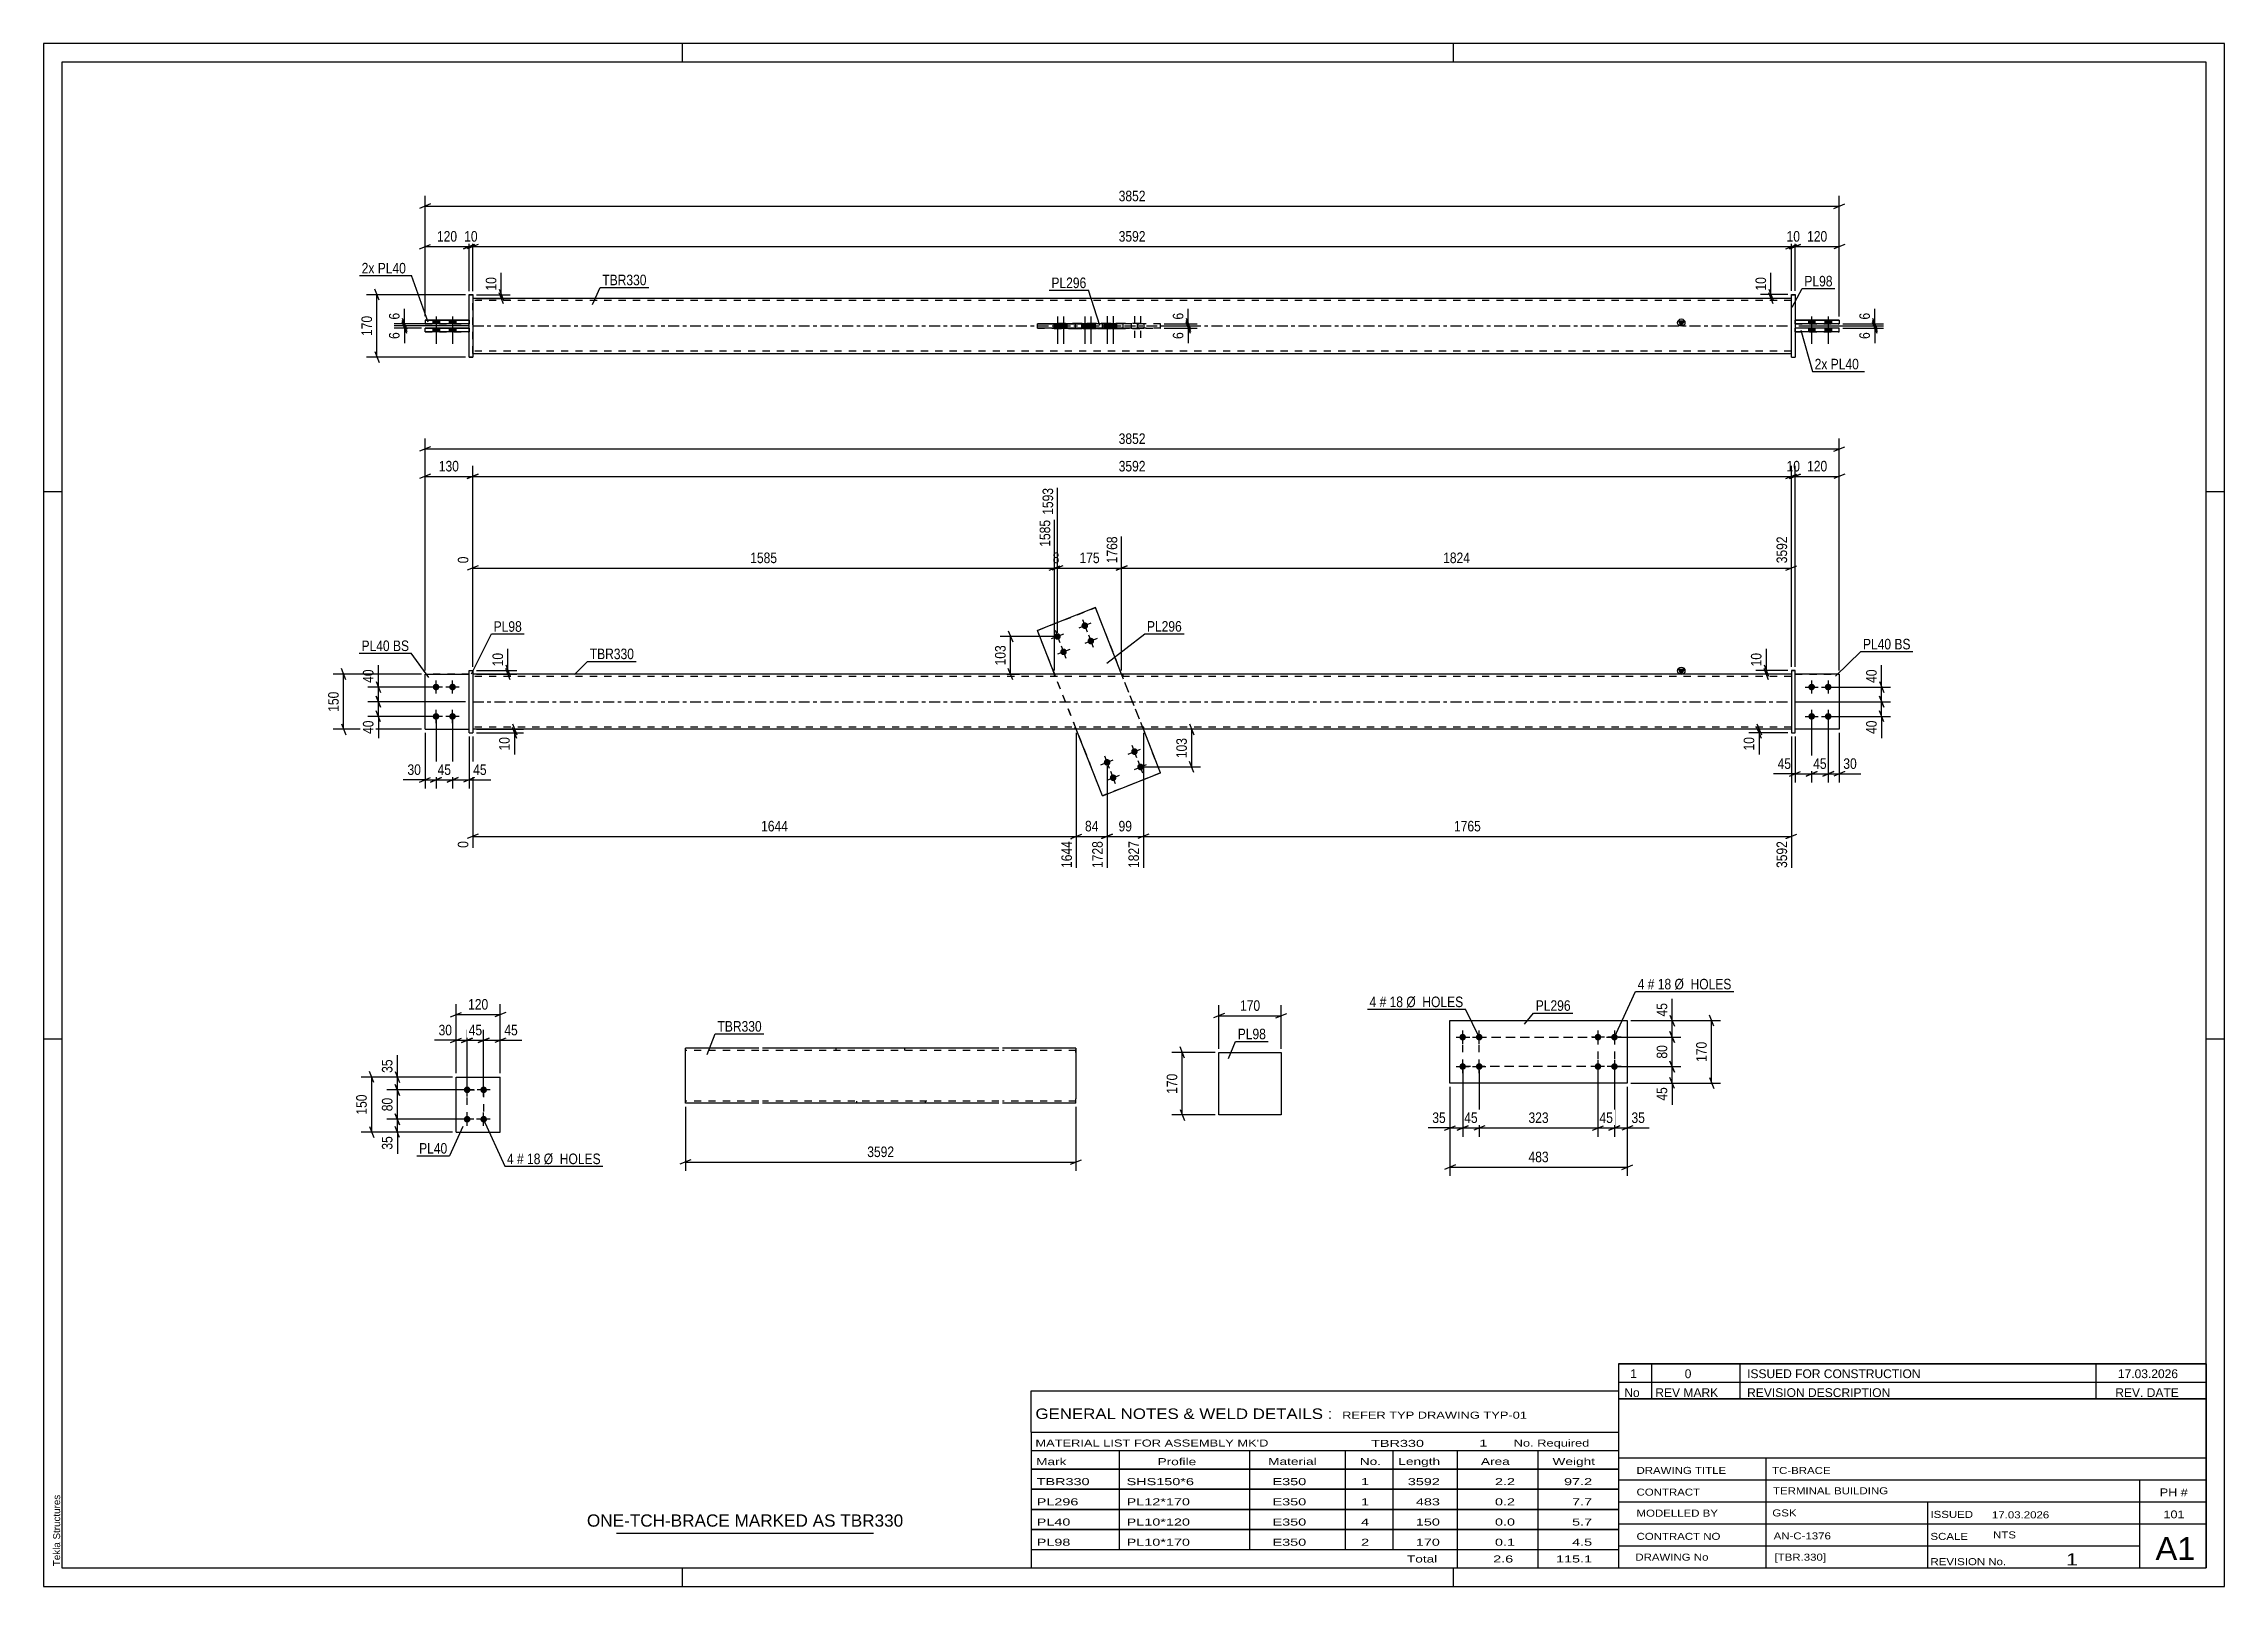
# Paper-space layout 'Layout1' of a CAD drawing. Header units: millimetres. Extents: x 0 to 594, y 0 to 420.
# The model-space entities are those that its viewports show. They can reach past a viewport. Long polylines and large blocks are cut down to what shows.
import ezdxf

# ---------------------------------------------------------------- set-up
doc = ezdxf.new("R2010")
doc.units = ezdxf.units.MM
doc.linetypes.add('DXK_LINE_DOT2', pattern=[3.9198, 1.9599, -1.9599])
doc.linetypes.add('DXK_LINE_DOT3', pattern=[5.9187, 2.979, -0.9799, 0.9799, -0.9799])
doc.layers.add('Viewport layer', color=7, linetype='Continuous', plot=False)
doc.styles.add('Arial', font='ARIAL.TTF', dxfattribs={"height": 0.2})
doc.styles.add('Arial Narrow', font='ARIALN.TTF', dxfattribs={"height": 0.2})

# ---------------------------------------------------------------- blocks, each defined once
blk = doc.blocks.new('Unknown-580870372-1131')
at = {"color": 5, "linetype": 'Continuous'}
for p, q in [((594, 420), (0, 420)), ((0, 420), (0, 0)), ((174, 415), (174, 420)), ((384, 415), (384, 420)), ((594, 0), (594, 420)), ((589, 415), (5, 415)), ((5, 415), (5, 5)), ((589, 5), (589, 415)), ((5, 298), (0, 298)), ((594, 298), (589, 298)), ((5, 149), (0, 149)), ((594, 149), (589, 149)), ((0, 0), (594, 0)), ((5, 5), (589, 5)), ((174, 0), (174, 5)), ((384, 0), (384, 5))]:
    blk.add_line(p, q, dxfattribs=at)
at = {"color": 174, "linetype": 'Continuous', "style": 'Arial'}
blk.add_text('Tekla Structures', height=1.9102, rotation=90, dxfattribs=at).set_placement((4.5, 5.5))
blk = doc.blocks.new('Part-580870372-3965 - 3964')
at = {"color": 2, "linetype": 'Continuous'}
for p, q in [((383.03, 154.02), (431.37, 154.02)), ((383.03, 137.02), (383.03, 154.02)), ((431.37, 154.02), (431.37, 137.02)), ((431.37, 137.02), (383.03, 137.02))]:
    blk.add_line(p, q, dxfattribs=at)
blk = doc.blocks.new('Bolt-580870372-3966 - 3964')
at = {"linetype": 'Continuous'}
for points in [[(423.37, 148.62, -1), (423.37, 150.42, -1)], [(427.87, 148.62, -1), (427.87, 150.42, -1)], [(423.37, 140.62, -1), (423.37, 142.42, -1)], [(427.87, 140.62, -1), (427.87, 142.42, -1)]]:
    blk.add_hatch(color=1, dxfattribs=at).paths.add_polyline_path(points)
at = {"color": 1, "linetype": 'Continuous'}
for p, q in [((425.17, 149.52), (421.57, 149.52)), ((423.37, 151.32), (423.37, 147.72)), ((429.67, 149.52), (426.07, 149.52)), ((427.87, 151.32), (427.87, 147.72)), ((423.37, 143.32), (423.37, 139.72)), ((427.87, 143.32), (427.87, 139.72)), ((425.17, 141.52), (421.57, 141.52)), ((429.67, 141.52), (426.07, 141.52))]:
    blk.add_line(p, q, dxfattribs=at)
blk = doc.blocks.new('Bolt-580870372-3967 - 3964')
at = {"linetype": 'Continuous'}
for points in [[(386.53, 150.42, -1), (386.53, 148.62, -1)], [(391.03, 150.42, -1), (391.03, 148.62, -1)], [(386.53, 142.42, -1), (386.53, 140.62, -1)], [(391.03, 142.42, -1), (391.03, 140.62, -1)]]:
    blk.add_hatch(color=1, dxfattribs=at).paths.add_polyline_path(points)
at = {"color": 1, "linetype": 'Continuous'}
for p, q in [((384.73, 149.52), (388.33, 149.52)), ((386.53, 147.72), (386.53, 151.32)), ((389.23, 149.52), (392.83, 149.52)), ((391.03, 147.72), (391.03, 151.32)), ((386.53, 139.72), (386.53, 143.32)), ((391.03, 139.72), (391.03, 143.32)), ((384.73, 141.52), (388.33, 141.52)), ((389.23, 141.52), (392.83, 141.52))]:
    blk.add_line(p, q, dxfattribs=at)
blk = doc.blocks.new('Part-580870372-2129 - 2123')
at = {"color": 2, "linetype": 'Continuous'}
for p, q in [((112.36, 123.67), (112.36, 138.67)), ((112.36, 138.67), (124.36, 138.67)), ((124.36, 123.67), (124.36, 138.67)), ((112.36, 123.67), (112.36, 123.67)), ((112.36, 123.67), (124.36, 123.67)), ((124.36, 123.67), (124.36, 123.67))]:
    blk.add_line(p, q, dxfattribs=at)
at = {"color": 7, "linetype": 'DXK_LINE_DOT2'}
for p, q in [((112.36, 138.67), (124.36, 138.67)), ((112.36, 123.67), (112.36, 123.67)), ((112.36, 123.67), (124.36, 123.67)), ((124.36, 123.67), (124.36, 123.67))]:
    blk.add_line(p, q, dxfattribs=at)
blk = doc.blocks.new('Bolt-580870372-2162 - 2123')
at = {"linetype": 'Continuous'}
for points in [[(115.36, 134.27), (115.18, 134.29), (115, 134.35), (114.84, 134.45), (114.7, 134.57), (114.58, 134.72), (114.51, 134.9), (114.47, 135.08), (114.47, 135.27), (114.51, 135.45), (114.58, 135.62), (114.7, 135.78), (114.84, 135.9), (115, 136), (115.18, 136.05), (115.36, 136.07), (115.55, 136.05), (115.73, 136), (115.89, 135.9), (116.03, 135.78), (116.14, 135.62), (116.22, 135.45), (116.26, 135.27), (116.26, 135.08), (116.22, 134.9), (116.14, 134.72), (116.03, 134.57), (115.89, 134.45), (115.73, 134.35), (115.55, 134.29)], [(119.86, 134.27), (119.68, 134.29), (119.5, 134.35), (119.34, 134.45), (119.2, 134.57), (119.08, 134.72), (119.01, 134.9), (118.97, 135.08), (118.97, 135.27), (119.01, 135.45), (119.08, 135.62), (119.2, 135.78), (119.34, 135.9), (119.5, 136), (119.68, 136.05), (119.86, 136.07), (120.05, 136.05), (120.23, 136), (120.39, 135.9), (120.53, 135.78), (120.64, 135.62), (120.72, 135.45), (120.76, 135.27), (120.76, 135.08), (120.72, 134.9), (120.64, 134.72), (120.53, 134.57), (120.39, 134.45), (120.23, 134.35), (120.05, 134.29)], [(115.36, 126.27), (115.18, 126.29), (115, 126.35), (114.84, 126.45), (114.7, 126.57), (114.58, 126.72), (114.51, 126.9), (114.47, 127.08), (114.47, 127.27), (114.51, 127.45), (114.58, 127.62), (114.7, 127.78), (114.84, 127.9), (115, 128), (115.18, 128.05), (115.36, 128.07), (115.55, 128.05), (115.73, 128), (115.89, 127.9), (116.03, 127.78), (116.14, 127.62), (116.22, 127.45), (116.26, 127.27), (116.26, 127.08), (116.22, 126.9), (116.14, 126.72), (116.03, 126.57), (115.89, 126.45), (115.73, 126.35), (115.55, 126.29)], [(119.86, 126.27), (119.68, 126.29), (119.5, 126.35), (119.34, 126.45), (119.2, 126.57), (119.08, 126.72), (119.01, 126.9), (118.97, 127.08), (118.97, 127.27), (119.01, 127.45), (119.08, 127.62), (119.2, 127.78), (119.34, 127.9), (119.5, 128), (119.68, 128.05), (119.86, 128.07), (120.05, 128.05), (120.23, 128), (120.39, 127.9), (120.53, 127.78), (120.64, 127.62), (120.72, 127.45), (120.76, 127.27), (120.76, 127.08), (120.72, 126.9), (120.64, 126.72), (120.53, 126.57), (120.39, 126.45), (120.23, 126.35), (120.05, 126.29)]]:
    blk.add_hatch(color=1, dxfattribs=at).paths.add_polyline_path(points)
at = {"color": 1, "linetype": 'Continuous'}
for p, q in [((115.36, 133.37), (115.36, 136.97)), ((119.86, 133.37), (119.86, 136.97)), ((117.16, 135.17), (113.56, 135.17)), ((121.66, 135.17), (118.06, 135.17)), ((117.16, 127.17), (113.56, 127.17)), ((115.36, 125.37), (115.36, 128.97)), ((121.66, 127.17), (118.06, 127.17)), ((119.86, 125.37), (119.86, 128.97))]:
    blk.add_line(p, q, dxfattribs=at)
blk = doc.blocks.new('Part-580870372-1699 - 1676')
at = {"color": 2, "linetype": 'Continuous'}
for p, q in [((477.08, 249.34), (476.08, 249.34)), ((476.08, 249.34), (476.08, 249.34)), ((476.08, 249.34), (476.08, 232.34)), ((476.08, 249.34), (477.08, 249.34)), ((477.08, 232.34), (477.08, 249.34)), ((476.08, 232.34), (477.08, 232.34))]:
    blk.add_line(p, q, dxfattribs=at)
at = {"color": 7, "linetype": 'DXK_LINE_DOT2'}
blk.add_line((476.08, 232.34), (477.08, 232.34), dxfattribs=at)
blk = doc.blocks.new('Part-580870372-1704 - 1676')
at = {"color": 2, "linetype": 'Continuous'}
for p, q in [((103.89, 233.34), (103.89, 248.34)), ((103.89, 248.34), (115.89, 248.34)), ((103.89, 233.34), (103.89, 233.34)), ((103.89, 233.34), (115.89, 233.34))]:
    blk.add_line(p, q, dxfattribs=at)
at = {"color": 7, "linetype": 'DXK_LINE_DOT2'}
for p, q in [((115.89, 248.34), (103.89, 248.34)), ((115.89, 233.34), (115.89, 248.34)), ((103.89, 233.34), (115.89, 233.34)), ((115.89, 233.34), (115.89, 233.34))]:
    blk.add_line(p, q, dxfattribs=at)
blk = doc.blocks.new('Part-580870372-1688 - 1676')
at = {"linetype": 'Continuous'}
blk.add_hatch(color=2, dxfattribs=at).paths.add_polyline_path([(446.08, 248.34), (445.28, 249.74), (446.88, 249.74)])
at = {"color": 2, "linetype": 'Continuous'}
for p, q in [((446.08, 248.34), (445.28, 249.74)), ((445.28, 249.74), (446.88, 249.74)), ((446.88, 249.74), (446.08, 248.34)), ((476.08, 248.34), (116.89, 248.34)), ((476.08, 233.34), (116.89, 233.34))]:
    blk.add_line(p, q, dxfattribs=at)
at = {"color": 7, "linetype": 'DXK_LINE_DOT2'}
for p, q in [((116.89, 248.34), (116.89, 233.34)), ((476.08, 247.74), (116.89, 247.74)), ((275.27, 248.34), (275.27, 247.74)), ((293.98, 248.34), (293.98, 247.74)), ((476.08, 248.34), (476.08, 233.34)), ((476.08, 233.94), (116.89, 233.94)), ((280.95, 233.34), (280.95, 233.94)), ((299.66, 233.34), (299.66, 233.94))]:
    blk.add_line(p, q, dxfattribs=at)
at = {"color": 7, "linetype": 'DXK_LINE_DOT3'}
blk.add_line((116.89, 240.84), (476.08, 240.84), dxfattribs=at)
at = {"color": 2, "linetype": 'Continuous'}
blk.add_circle((446.08, 249.24), 1, dxfattribs=at)
blk = doc.blocks.new('Part-580870372-1709 - 1676')
at = {"color": 7, "linetype": 'DXK_LINE_DOT2'}
for p, q in [((103.89, 233.34), (103.89, 248.34)), ((103.89, 248.34), (115.89, 248.34)), ((115.89, 248.34), (103.89, 248.34)), ((115.89, 233.34), (115.89, 248.34)), ((103.89, 233.34), (103.89, 233.34)), ((103.89, 233.34), (115.89, 233.34)), ((103.89, 233.34), (115.89, 233.34)), ((115.89, 233.34), (115.89, 233.34))]:
    blk.add_line(p, q, dxfattribs=at)
blk = doc.blocks.new('Part-580870372-1693 - 1676')
at = {"color": 2, "linetype": 'Continuous'}
for p, q in [((489.08, 248.34), (477.08, 248.34)), ((489.08, 248.34), (489.08, 248.34)), ((489.08, 248.34), (489.08, 233.34)), ((489.08, 233.34), (477.08, 233.34))]:
    blk.add_line(p, q, dxfattribs=at)
at = {"color": 7, "linetype": 'DXK_LINE_DOT2'}
for p, q in [((489.08, 248.34), (477.08, 248.34)), ((477.08, 248.34), (477.08, 248.34)), ((477.08, 233.34), (477.08, 248.34)), ((489.08, 248.34), (489.08, 248.34)), ((489.08, 233.34), (477.08, 233.34))]:
    blk.add_line(p, q, dxfattribs=at)
blk = doc.blocks.new('Part-580870372-1698 - 1676')
at = {"color": 7, "linetype": 'DXK_LINE_DOT2'}
for p, q in [((477.08, 248.34), (489.08, 248.34)), ((489.08, 248.34), (477.08, 248.34)), ((477.08, 248.34), (477.08, 248.34)), ((477.08, 233.34), (477.08, 248.34)), ((489.08, 248.34), (489.08, 248.34)), ((489.08, 248.34), (489.08, 233.34)), ((489.08, 233.34), (477.08, 233.34)), ((489.08, 233.34), (477.08, 233.34))]:
    blk.add_line(p, q, dxfattribs=at)
blk = doc.blocks.new('Part-580870372-1714 - 1676')
at = {"color": 2, "linetype": 'Continuous'}
for p, q in [((115.89, 249.34), (116.89, 249.34)), ((115.89, 249.34), (116.89, 249.34)), ((115.89, 232.34), (115.89, 249.34)), ((116.89, 249.34), (116.89, 249.34)), ((116.89, 249.34), (116.89, 249.34)), ((116.89, 249.34), (116.89, 232.34)), ((115.89, 232.34), (116.89, 232.34))]:
    blk.add_line(p, q, dxfattribs=at)
at = {"color": 7, "linetype": 'DXK_LINE_DOT2'}
blk.add_line((115.89, 232.34), (116.89, 232.34), dxfattribs=at)
blk = doc.blocks.new('Part-580870372-1719 - 1676')
at = {"color": 2, "linetype": 'Continuous'}
for p, q in [((286.5, 266.45), (270.69, 260.21)), ((286.5, 266.45), (286.5, 266.45)), ((293.64, 248.34), (286.5, 266.45)), ((275.37, 248.34), (270.69, 260.21)), ((270.69, 260.21), (270.69, 260.21)), ((288.43, 215.24), (281.29, 233.34)), ((304.24, 221.47), (299.56, 233.34)), ((288.43, 215.24), (304.24, 221.47)), ((304.24, 221.47), (304.24, 221.48)), ((288.43, 215.24), (288.43, 215.24))]:
    blk.add_line(p, q, dxfattribs=at)
at = {"color": 7, "linetype": 'DXK_LINE_DOT2'}
for p, q in [((270.69, 260.21), (286.5, 266.45)), ((304.24, 221.48), (286.5, 266.45)), ((288.43, 215.24), (270.69, 260.21)), ((275.51, 247.99), (275.37, 248.34)), ((281.29, 233.34), (275.51, 247.99)), ((293.78, 247.99), (293.64, 248.34)), ((299.56, 233.34), (293.78, 247.99)), ((304.24, 221.48), (288.43, 215.24))]:
    blk.add_line(p, q, dxfattribs=at)
blk = doc.blocks.new('Bolt-580870372-1720 - 1676')
at = {"linetype": 'Continuous'}
for points in [[(481.58, 245.74), (481.77, 245.72), (481.95, 245.66), (482.11, 245.57), (482.25, 245.44), (482.36, 245.29), (482.44, 245.12), (482.48, 244.93), (482.48, 244.75), (482.44, 244.56), (482.36, 244.39), (482.25, 244.24), (482.11, 244.11), (481.95, 244.02), (481.77, 243.96), (481.58, 243.94), (481.39, 243.96), (481.22, 244.02), (481.05, 244.11), (480.91, 244.24), (480.8, 244.39), (480.73, 244.56), (480.69, 244.75), (480.69, 244.93), (480.73, 245.12), (480.8, 245.29), (480.91, 245.44), (481.05, 245.57), (481.22, 245.66), (481.39, 245.72)], [(486.08, 245.74), (486.27, 245.72), (486.45, 245.66), (486.61, 245.57), (486.75, 245.44), (486.86, 245.29), (486.94, 245.12), (486.98, 244.93), (486.98, 244.75), (486.94, 244.56), (486.86, 244.39), (486.75, 244.24), (486.61, 244.11), (486.45, 244.02), (486.27, 243.96), (486.08, 243.94), (485.89, 243.96), (485.72, 244.02), (485.55, 244.11), (485.41, 244.24), (485.3, 244.39), (485.23, 244.56), (485.19, 244.75), (485.19, 244.93), (485.23, 245.12), (485.3, 245.29), (485.41, 245.44), (485.55, 245.57), (485.72, 245.66), (485.89, 245.72)], [(481.58, 237.74), (481.77, 237.72), (481.95, 237.66), (482.11, 237.57), (482.25, 237.44), (482.36, 237.29), (482.44, 237.12), (482.48, 236.93), (482.48, 236.75), (482.44, 236.56), (482.36, 236.39), (482.25, 236.24), (482.11, 236.11), (481.95, 236.02), (481.77, 235.96), (481.58, 235.94), (481.39, 235.96), (481.22, 236.02), (481.05, 236.11), (480.91, 236.24), (480.8, 236.39), (480.73, 236.56), (480.69, 236.75), (480.69, 236.93), (480.73, 237.12), (480.8, 237.29), (480.91, 237.44), (481.05, 237.57), (481.22, 237.66), (481.39, 237.72)], [(486.08, 237.74), (486.27, 237.72), (486.45, 237.66), (486.61, 237.57), (486.75, 237.44), (486.86, 237.29), (486.94, 237.12), (486.98, 236.93), (486.98, 236.75), (486.94, 236.56), (486.86, 236.39), (486.75, 236.24), (486.61, 236.11), (486.45, 236.02), (486.27, 235.96), (486.08, 235.94), (485.89, 235.96), (485.72, 236.02), (485.55, 236.11), (485.41, 236.24), (485.3, 236.39), (485.23, 236.56), (485.19, 236.75), (485.19, 236.93), (485.23, 237.12), (485.3, 237.29), (485.41, 237.44), (485.55, 237.57), (485.72, 237.66), (485.89, 237.72)]]:
    blk.add_hatch(color=1, dxfattribs=at).paths.add_polyline_path(points)
at = {"color": 1, "linetype": 'Continuous'}
for p, q in [((479.78, 244.84), (483.38, 244.84)), ((481.58, 246.64), (481.58, 243.04)), ((484.28, 244.84), (487.88, 244.84)), ((486.08, 246.64), (486.08, 243.04)), ((481.58, 238.64), (481.58, 235.04)), ((486.08, 238.64), (486.08, 235.04)), ((479.78, 236.84), (483.38, 236.84)), ((484.28, 236.84), (487.88, 236.84))]:
    blk.add_line(p, q, dxfattribs=at)
blk = doc.blocks.new('Bolt-580870372-1721 - 1676')
at = {"linetype": 'Continuous'}
for points in [[(106.89, 245.74), (107.07, 245.72), (107.25, 245.66), (107.42, 245.57), (107.56, 245.44), (107.67, 245.29), (107.74, 245.12), (107.78, 244.93), (107.78, 244.75), (107.74, 244.56), (107.67, 244.39), (107.56, 244.24), (107.42, 244.11), (107.25, 244.02), (107.07, 243.96), (106.89, 243.94), (106.7, 243.96), (106.52, 244.02), (106.36, 244.11), (106.22, 244.24), (106.11, 244.39), (106.03, 244.56), (105.99, 244.75), (105.99, 244.93), (106.03, 245.12), (106.11, 245.29), (106.22, 245.44), (106.36, 245.57), (106.52, 245.66), (106.7, 245.72)], [(111.39, 245.74), (111.57, 245.72), (111.75, 245.66), (111.92, 245.57), (112.06, 245.44), (112.17, 245.29), (112.24, 245.12), (112.28, 244.93), (112.28, 244.75), (112.24, 244.56), (112.17, 244.39), (112.06, 244.24), (111.92, 244.11), (111.75, 244.02), (111.57, 243.96), (111.39, 243.94), (111.2, 243.96), (111.02, 244.02), (110.86, 244.11), (110.72, 244.24), (110.61, 244.39), (110.53, 244.56), (110.49, 244.75), (110.49, 244.93), (110.53, 245.12), (110.61, 245.29), (110.72, 245.44), (110.86, 245.57), (111.02, 245.66), (111.2, 245.72)], [(106.89, 237.74), (107.07, 237.72), (107.25, 237.66), (107.42, 237.57), (107.56, 237.44), (107.67, 237.29), (107.74, 237.12), (107.78, 236.93), (107.78, 236.75), (107.74, 236.56), (107.67, 236.39), (107.56, 236.24), (107.42, 236.11), (107.25, 236.02), (107.07, 235.96), (106.89, 235.94), (106.7, 235.96), (106.52, 236.02), (106.36, 236.11), (106.22, 236.24), (106.11, 236.39), (106.03, 236.56), (105.99, 236.75), (105.99, 236.93), (106.03, 237.12), (106.11, 237.29), (106.22, 237.44), (106.36, 237.57), (106.52, 237.66), (106.7, 237.72)], [(111.39, 237.74), (111.57, 237.72), (111.75, 237.66), (111.92, 237.57), (112.06, 237.44), (112.17, 237.29), (112.24, 237.12), (112.28, 236.93), (112.28, 236.75), (112.24, 236.56), (112.17, 236.39), (112.06, 236.24), (111.92, 236.11), (111.75, 236.02), (111.57, 235.96), (111.39, 235.94), (111.2, 235.96), (111.02, 236.02), (110.86, 236.11), (110.72, 236.24), (110.61, 236.39), (110.53, 236.56), (110.49, 236.75), (110.49, 236.93), (110.53, 237.12), (110.61, 237.29), (110.72, 237.44), (110.86, 237.57), (111.02, 237.66), (111.2, 237.72)]]:
    blk.add_hatch(color=1, dxfattribs=at).paths.add_polyline_path(points)
at = {"color": 1, "linetype": 'Continuous'}
for p, q in [((108.69, 244.84), (105.09, 244.84)), ((106.89, 243.04), (106.89, 246.64)), ((113.19, 244.84), (109.59, 244.84)), ((111.39, 243.04), (111.39, 246.64)), ((106.89, 235.04), (106.89, 238.64)), ((111.39, 235.04), (111.39, 238.64)), ((108.69, 236.84), (105.09, 236.84)), ((113.19, 236.84), (109.59, 236.84))]:
    blk.add_line(p, q, dxfattribs=at)
blk = doc.blocks.new('Bolt-580870372-1723 - 1676')
at = {"linetype": 'Continuous'}
for points in [[(297.12, 228.17), (297.31, 228.15), (297.49, 228.09), (297.65, 227.99), (297.79, 227.87), (297.9, 227.72), (297.98, 227.54), (298.02, 227.36), (298.02, 227.17), (297.98, 226.99), (297.9, 226.82), (297.79, 226.66), (297.65, 226.54), (297.49, 226.44), (297.31, 226.38), (297.12, 226.37), (296.93, 226.38), (296.76, 226.44), (296.59, 226.54), (296.45, 226.66), (296.34, 226.82), (296.27, 226.99), (296.23, 227.17), (296.23, 227.36), (296.27, 227.54), (296.34, 227.72), (296.45, 227.87), (296.59, 227.99), (296.76, 228.09), (296.93, 228.15)], [(289.68, 225.23), (289.87, 225.21), (290.05, 225.15), (290.21, 225.06), (290.35, 224.93), (290.46, 224.78), (290.54, 224.61), (290.57, 224.42), (290.57, 224.24), (290.54, 224.05), (290.46, 223.88), (290.35, 223.73), (290.21, 223.6), (290.05, 223.51), (289.87, 223.45), (289.68, 223.43), (289.49, 223.45), (289.31, 223.51), (289.15, 223.6), (289.01, 223.73), (288.9, 223.88), (288.82, 224.05), (288.78, 224.24), (288.78, 224.42), (288.82, 224.61), (288.9, 224.78), (289.01, 224.93), (289.15, 225.06), (289.31, 225.15), (289.49, 225.21)], [(291.33, 221.04), (291.52, 221.02), (291.7, 220.97), (291.86, 220.87), (292, 220.75), (292.11, 220.59), (292.19, 220.42), (292.23, 220.24), (292.23, 220.05), (292.19, 219.86), (292.11, 219.69), (292, 219.54), (291.86, 219.41), (291.7, 219.32), (291.52, 219.26), (291.33, 219.24), (291.14, 219.26), (290.97, 219.32), (290.8, 219.41), (290.66, 219.54), (290.55, 219.69), (290.48, 219.86), (290.44, 220.05), (290.44, 220.24), (290.48, 220.42), (290.55, 220.59), (290.66, 220.75), (290.8, 220.87), (290.97, 220.97), (291.14, 221.02)], [(298.77, 223.98), (298.96, 223.96), (299.14, 223.9), (299.3, 223.81), (299.44, 223.68), (299.55, 223.53), (299.63, 223.36), (299.67, 223.17), (299.67, 222.99), (299.63, 222.8), (299.55, 222.63), (299.44, 222.48), (299.3, 222.35), (299.14, 222.26), (298.96, 222.2), (298.77, 222.18), (298.59, 222.2), (298.41, 222.26), (298.24, 222.35), (298.1, 222.48), (297.99, 222.63), (297.92, 222.8), (297.88, 222.99), (297.88, 223.17), (297.92, 223.36), (297.99, 223.53), (298.1, 223.68), (298.24, 223.81), (298.41, 223.9), (298.59, 223.96)]]:
    blk.add_hatch(color=1, dxfattribs=at).paths.add_polyline_path(points)
at = {"color": 1, "linetype": 'Continuous'}
for p, q in [((290.34, 222.65), (289.02, 226)), ((295.45, 226.6), (298.8, 227.93)), ((297.78, 225.59), (296.46, 228.94)), ((288.01, 223.67), (291.35, 224.99)), ((289.66, 219.48), (293.01, 220.8)), ((291.99, 218.47), (290.67, 221.82)), ((297.1, 222.42), (300.45, 223.74)), ((299.43, 221.4), (298.11, 224.75))]:
    blk.add_line(p, q, dxfattribs=at)
blk = doc.blocks.new('Bolt-580870372-1724 - 1676')
at = {"linetype": 'Continuous'}
for points in [[(283.6, 262.44), (283.79, 262.42), (283.97, 262.36), (284.13, 262.27), (284.27, 262.14), (284.38, 261.99), (284.46, 261.82), (284.49, 261.63), (284.49, 261.44), (284.46, 261.26), (284.38, 261.09), (284.27, 260.94), (284.13, 260.81), (283.97, 260.72), (283.79, 260.66), (283.6, 260.64), (283.41, 260.66), (283.23, 260.72), (283.07, 260.81), (282.93, 260.94), (282.82, 261.09), (282.74, 261.26), (282.7, 261.44), (282.7, 261.63), (282.74, 261.82), (282.82, 261.99), (282.93, 262.14), (283.07, 262.27), (283.23, 262.36), (283.41, 262.42)], [(276.16, 259.5), (276.34, 259.48), (276.52, 259.42), (276.69, 259.33), (276.83, 259.2), (276.94, 259.05), (277.01, 258.88), (277.05, 258.7), (277.05, 258.51), (277.01, 258.32), (276.94, 258.15), (276.83, 258), (276.69, 257.87), (276.52, 257.78), (276.34, 257.72), (276.16, 257.7), (275.97, 257.72), (275.79, 257.78), (275.63, 257.87), (275.49, 258), (275.38, 258.15), (275.3, 258.32), (275.26, 258.51), (275.26, 258.7), (275.3, 258.88), (275.38, 259.05), (275.49, 259.2), (275.63, 259.33), (275.79, 259.42), (275.97, 259.48)], [(285.25, 258.25), (285.44, 258.23), (285.62, 258.17), (285.78, 258.08), (285.92, 257.95), (286.03, 257.8), (286.11, 257.63), (286.15, 257.45), (286.15, 257.26), (286.11, 257.07), (286.03, 256.9), (285.92, 256.75), (285.78, 256.62), (285.62, 256.53), (285.44, 256.47), (285.25, 256.45), (285.06, 256.47), (284.89, 256.53), (284.72, 256.62), (284.58, 256.75), (284.47, 256.9), (284.4, 257.07), (284.36, 257.26), (284.36, 257.45), (284.4, 257.63), (284.47, 257.8), (284.58, 257.95), (284.72, 258.08), (284.89, 258.17), (285.06, 258.23)], [(277.81, 255.32), (278, 255.3), (278.18, 255.24), (278.34, 255.14), (278.48, 255.02), (278.59, 254.87), (278.67, 254.69), (278.7, 254.51), (278.7, 254.32), (278.67, 254.14), (278.59, 253.97), (278.48, 253.81), (278.34, 253.69), (278.18, 253.59), (278, 253.54), (277.81, 253.52), (277.62, 253.54), (277.44, 253.59), (277.28, 253.69), (277.14, 253.81), (277.03, 253.97), (276.95, 254.14), (276.91, 254.32), (276.91, 254.51), (276.95, 254.69), (277.03, 254.87), (277.14, 255.02), (277.28, 255.14), (277.44, 255.24), (277.62, 255.3)]]:
    blk.add_hatch(color=1, dxfattribs=at).paths.add_polyline_path(points)
at = {"color": 1, "linetype": 'Continuous'}
for p, q in [((285.27, 262.2), (281.93, 260.88)), ((282.94, 263.21), (284.26, 259.86)), ((277.83, 259.26), (274.48, 257.94)), ((275.5, 260.28), (276.82, 256.93)), ((277.15, 256.09), (278.47, 252.74)), ((286.93, 258.01), (283.58, 256.69)), ((284.59, 259.03), (285.91, 255.68)), ((279.48, 255.08), (276.13, 253.76))]:
    blk.add_line(p, q, dxfattribs=at)
blk = doc.blocks.new('Part-580870372-1399 - 1368')
at = {"color": 2, "linetype": 'Continuous'}
for p, q in [((115.89, 351.66), (116.89, 351.66)), ((115.89, 334.65), (115.89, 351.66)), ((115.89, 351.65), (116.89, 351.65)), ((116.89, 351.65), (116.89, 351.66)), ((116.89, 351.66), (116.89, 334.65)), ((116.89, 334.65), (115.89, 334.65))]:
    blk.add_line(p, q, dxfattribs=at)
at = {"color": 7, "linetype": 'DXK_LINE_DOT2'}
for p, q in [((115.89, 334.66), (116.89, 334.66)), ((115.89, 334.65), (115.89, 334.66))]:
    blk.add_line(p, q, dxfattribs=at)
blk = doc.blocks.new('Part-580870372-1419 - 1368')
at = {"color": 2, "linetype": 'Continuous'}
for p, q in [((103.89, 342.56), (115.89, 342.56)), ((103.89, 341.55), (103.89, 342.55)), ((115.89, 342.55), (103.89, 342.55)), ((115.89, 341.55), (103.89, 341.55))]:
    blk.add_line(p, q, dxfattribs=at)
at = {"color": 7, "linetype": 'DXK_LINE_DOT2'}
for p, q in [((103.89, 342.55), (103.89, 342.56)), ((103.89, 342.56), (103.89, 342.55)), ((103.89, 341.56), (115.89, 341.56)), ((115.89, 342.56), (115.89, 341.55))]:
    blk.add_line(p, q, dxfattribs=at)
blk = doc.blocks.new('Bolt-580870372-1371 - 1368')
at = {"linetype": 'Continuous'}
for points in [[(105.99, 343.75), (107.79, 343.75), (107.79, 344.75), (105.99, 344.75)], [(105.99, 343.75), (107.79, 343.75), (107.79, 344.75), (105.99, 344.75)], [(110.49, 343.75), (112.29, 343.75), (112.29, 344.75), (110.49, 344.75)], [(110.49, 343.75), (112.29, 343.75), (112.29, 344.75), (110.49, 344.75)], [(105.99, 341.55), (107.79, 341.55), (107.79, 342.55), (105.99, 342.55)], [(105.99, 341.55), (107.79, 341.55), (107.79, 342.55), (105.99, 342.55)], [(110.49, 341.55), (112.29, 341.55), (112.29, 342.55), (110.49, 342.55)], [(110.49, 341.55), (112.29, 341.55), (112.29, 342.55), (110.49, 342.55)]]:
    blk.add_hatch(color=1, dxfattribs=at).paths.add_polyline_path(points)
at = {"color": 1, "linetype": 'Continuous'}
for p, q in [((105.99, 344.75), (105.99, 343.75)), ((105.99, 344.75), (105.99, 343.75)), ((106.89, 345.75), (106.89, 338.25)), ((106.89, 345.75), (106.89, 338.25)), ((107.79, 344.75), (107.79, 343.75)), ((107.79, 344.75), (107.79, 343.75)), ((110.49, 344.75), (110.49, 343.75)), ((110.49, 344.75), (110.49, 343.75)), ((111.39, 345.75), (111.39, 338.25)), ((111.39, 345.75), (111.39, 338.25)), ((112.29, 344.75), (112.29, 343.75)), ((112.29, 344.75), (112.29, 343.75)), ((105.99, 342.55), (105.99, 341.55)), ((105.99, 342.55), (105.99, 341.55)), ((107.79, 342.55), (107.79, 341.55)), ((107.79, 342.55), (107.79, 341.55)), ((110.49, 342.55), (110.49, 341.55)), ((110.49, 342.55), (110.49, 341.55)), ((112.29, 342.55), (112.29, 341.55)), ((112.29, 342.55), (112.29, 341.55))]:
    blk.add_line(p, q, dxfattribs=at)
blk = doc.blocks.new('Bolt-580870372-1372 - 1368')
at = {"linetype": 'Continuous'}
for points in [[(482.48, 344.75), (480.68, 344.75), (480.68, 343.75), (482.48, 343.75)], [(482.48, 344.75), (480.68, 344.75), (480.68, 343.75), (482.48, 343.75)], [(486.98, 344.75), (485.18, 344.75), (485.18, 343.75), (486.98, 343.75)], [(486.98, 344.75), (485.18, 344.75), (485.18, 343.75), (486.98, 343.75)], [(482.48, 342.55), (480.68, 342.55), (480.68, 341.55), (482.48, 341.55)], [(482.48, 342.55), (480.68, 342.55), (480.68, 341.55), (482.48, 341.55)], [(486.98, 342.55), (485.18, 342.55), (485.18, 341.55), (486.98, 341.55)], [(486.98, 342.55), (485.18, 342.55), (485.18, 341.55), (486.98, 341.55)]]:
    blk.add_hatch(color=1, dxfattribs=at).paths.add_polyline_path(points)
at = {"color": 1, "linetype": 'Continuous'}
for p, q in [((480.68, 344.75), (480.68, 343.75)), ((480.68, 344.75), (480.68, 343.75)), ((481.58, 345.75), (481.58, 338.25)), ((481.58, 345.75), (481.58, 338.25)), ((482.48, 344.75), (482.48, 343.75)), ((482.48, 344.75), (482.48, 343.75)), ((485.18, 344.75), (485.18, 343.75)), ((485.18, 344.75), (485.18, 343.75)), ((486.08, 345.75), (486.08, 338.25)), ((486.08, 345.75), (486.08, 338.25)), ((486.98, 344.75), (486.98, 343.75)), ((486.98, 344.75), (486.98, 343.75)), ((480.68, 342.55), (480.68, 341.55)), ((480.68, 342.55), (480.68, 341.55)), ((482.48, 342.55), (482.48, 341.55)), ((482.48, 342.55), (482.48, 341.55)), ((485.18, 342.55), (485.18, 341.55)), ((485.18, 342.55), (485.18, 341.55)), ((486.98, 342.55), (486.98, 341.55)), ((486.98, 342.55), (486.98, 341.55))]:
    blk.add_line(p, q, dxfattribs=at)
blk = doc.blocks.new('Part-580870372-1414 - 1368')
at = {"color": 2, "linetype": 'Continuous'}
for p, q in [((103.89, 344.76), (115.89, 344.76)), ((115.89, 344.75), (103.89, 344.75)), ((103.89, 344.75), (103.89, 343.75)), ((115.89, 343.75), (103.89, 343.75))]:
    blk.add_line(p, q, dxfattribs=at)
at = {"color": 7, "linetype": 'DXK_LINE_DOT2'}
for p, q in [((103.89, 344.75), (103.89, 344.76)), ((103.89, 344.76), (103.89, 344.75)), ((115.89, 344.76), (115.89, 343.75)), ((103.89, 343.76), (115.89, 343.76))]:
    blk.add_line(p, q, dxfattribs=at)
blk = doc.blocks.new('Part-580870372-1462 - 1368')
at = {"linetype": 'Continuous'}
blk.add_hatch(color=2, dxfattribs=at).paths.add_polyline_path([(446.08, 343.15), (445.28, 344.55), (446.88, 344.55)])
at = {"color": 2, "linetype": 'Continuous'}
for p, q in [((476.08, 350.65), (116.89, 350.65)), ((446.08, 343.15), (445.28, 344.55)), ((445.28, 344.55), (446.88, 344.55)), ((446.88, 344.55), (446.08, 343.15)), ((275.27, 343.85), (293.98, 343.85)), ((275.27, 343.85), (275.27, 343.75)), ((275.27, 342.55), (275.27, 342.45)), ((275.27, 342.45), (275.27, 342.45)), ((293.98, 342.45), (275.27, 342.45)), ((280.95, 343.85), (280.95, 343.75)), ((280.95, 342.46), (280.95, 342.55)), ((293.98, 342.46), (280.95, 342.46)), ((280.95, 342.46), (280.95, 342.46)), ((293.98, 343.85), (293.98, 342.45)), ((116.89, 335.65), (476.08, 335.65))]:
    blk.add_line(p, q, dxfattribs=at)
at = {"color": 7, "linetype": 'DXK_LINE_DOT2'}
for p, q in [((116.89, 335.65), (116.89, 350.65)), ((476.08, 335.65), (476.08, 350.65)), ((476.08, 350.05), (116.89, 350.05)), ((293.98, 343.85), (275.27, 343.85)), ((275.27, 342.45), (275.27, 343.75)), ((275.27, 342.45), (293.98, 342.45)), ((280.95, 343.86), (280.95, 343.85)), ((280.95, 343.85), (280.95, 343.86)), ((280.95, 343.86), (299.66, 343.86)), ((280.95, 343.86), (280.95, 343.86)), ((280.95, 343.86), (299.66, 343.86)), ((280.95, 343.75), (280.95, 342.46)), ((280.95, 342.46), (299.66, 342.46)), ((299.66, 342.46), (293.98, 342.46)), ((299.66, 343.86), (299.66, 342.46)), ((476.08, 336.25), (116.89, 336.25))]:
    blk.add_line(p, q, dxfattribs=at)
at = {"color": 7, "linetype": 'DXK_LINE_DOT3'}
blk.add_line((116.89, 343.15), (476.08, 343.15), dxfattribs=at)
at = {"color": 2, "linetype": 'Continuous'}
blk.add_circle((446.08, 344.05), 1, dxfattribs=at)
blk = doc.blocks.new('Part-580870372-1398 - 1368')
at = {"color": 2, "linetype": 'Continuous'}
for p, q in [((288.43, 343.76), (270.69, 343.75)), ((270.69, 342.55), (270.69, 343.75)), ((270.69, 343.75), (286.5, 343.75)), ((286.5, 342.55), (270.69, 342.55)), ((286.5, 342.55), (286.5, 343.75)), ((293.98, 343.75), (286.5, 343.75)), ((293.98, 342.55), (286.5, 342.55)), ((293.98, 343.76), (288.43, 343.76))]:
    blk.add_line(p, q, dxfattribs=at)
at = {"color": 7, "linetype": 'DXK_LINE_DOT2'}
for p, q in [((270.69, 342.55), (288.43, 342.56)), ((288.43, 342.56), (288.43, 343.76)), ((288.43, 342.56), (304.24, 342.56)), ((304.24, 343.76), (293.98, 343.75)), ((304.24, 343.76), (293.98, 343.76)), ((304.24, 342.56), (293.98, 342.55)), ((304.24, 342.56), (304.24, 343.76))]:
    blk.add_line(p, q, dxfattribs=at)
blk = doc.blocks.new('Part-580870372-1434 - 1368')
at = {"color": 2, "linetype": 'Continuous'}
for p, q in [((476.08, 351.66), (476.08, 351.65)), ((476.08, 351.65), (476.08, 351.66)), ((476.08, 351.66), (477.08, 351.66)), ((476.08, 334.65), (476.08, 351.65)), ((476.08, 351.65), (477.08, 351.65)), ((477.08, 351.65), (477.08, 351.66)), ((477.08, 351.66), (477.08, 351.65)), ((477.08, 351.65), (477.08, 334.65)), ((476.08, 334.65), (477.08, 334.65))]:
    blk.add_line(p, q, dxfattribs=at)
at = {"color": 7, "linetype": 'DXK_LINE_DOT2'}
for p, q in [((476.08, 334.66), (477.08, 334.66)), ((477.08, 334.66), (477.08, 334.65))]:
    blk.add_line(p, q, dxfattribs=at)
blk = doc.blocks.new('Bolt-580870372-1441 - 1368')
at = {"linetype": 'Continuous'}
for points in [[(288.78, 342.56), (290.58, 342.56), (290.58, 343.76), (288.78, 343.76)], [(290.43, 342.56), (292.23, 342.56), (292.23, 343.76), (290.43, 343.76)]]:
    blk.add_hatch(color=1, dxfattribs=at).paths.add_polyline_path(points)
at = {"color": 1, "linetype": 'Continuous'}
for p, q in [((289.68, 345.76), (289.68, 338.26)), ((291.33, 345.76), (291.33, 338.26)), ((288.78, 343.76), (288.78, 342.56)), ((290.43, 343.76), (290.43, 342.56)), ((290.58, 343.76), (290.58, 342.56)), ((292.23, 343.76), (292.23, 342.56))]:
    blk.add_line(p, q, dxfattribs=at)
at = {"color": 1, "linetype": 'DXK_LINE_DOT2'}
for p, q in [((297.12, 345.76), (297.12, 338.26)), ((298.77, 345.76), (298.77, 338.26)), ((296.22, 343.76), (296.22, 342.56)), ((297.87, 343.76), (297.87, 342.56)), ((298.02, 343.76), (298.02, 342.56)), ((299.67, 343.76), (299.67, 342.56))]:
    blk.add_line(p, q, dxfattribs=at)
blk = doc.blocks.new('Bolt-580870372-1442 - 1368')
at = {"linetype": 'Continuous'}
for points in [[(277.06, 343.75), (275.26, 343.75), (275.26, 342.55), (277.06, 342.55)], [(278.71, 343.75), (276.91, 343.75), (276.91, 342.55), (278.71, 342.55)], [(284.5, 343.75), (282.7, 343.75), (282.7, 342.55), (284.5, 342.55)], [(286.15, 343.75), (284.35, 343.75), (284.35, 342.55), (286.15, 342.55)]]:
    blk.add_hatch(color=1, dxfattribs=at).paths.add_polyline_path(points)
at = {"color": 1, "linetype": 'Continuous'}
for p, q in [((276.16, 345.75), (276.16, 338.25)), ((277.81, 345.75), (277.81, 338.25)), ((283.6, 345.75), (283.6, 338.25)), ((285.25, 345.75), (285.25, 338.25)), ((275.26, 343.75), (275.26, 342.55)), ((276.91, 343.75), (276.91, 342.55)), ((277.06, 343.75), (277.06, 342.55)), ((278.71, 343.75), (278.71, 342.55)), ((282.7, 343.75), (282.7, 342.55)), ((284.35, 343.75), (284.35, 342.55)), ((284.5, 343.75), (284.5, 342.55)), ((286.15, 343.75), (286.15, 342.55))]:
    blk.add_line(p, q, dxfattribs=at)
blk = doc.blocks.new('Part-580870372-1467 - 1368')
at = {"color": 2, "linetype": 'Continuous'}
for p, q in [((489.08, 342.56), (477.08, 342.56)), ((489.08, 342.55), (477.08, 342.55)), ((489.08, 341.55), (477.08, 341.55)), ((489.08, 341.55), (489.08, 342.55))]:
    blk.add_line(p, q, dxfattribs=at)
at = {"color": 7, "linetype": 'DXK_LINE_DOT2'}
for p, q in [((477.08, 341.55), (477.08, 342.56)), ((477.08, 341.56), (489.08, 341.56)), ((489.08, 342.55), (489.08, 342.56)), ((489.08, 342.56), (489.08, 342.55))]:
    blk.add_line(p, q, dxfattribs=at)
blk = doc.blocks.new('Part-580870372-1472 - 1368')
at = {"color": 2, "linetype": 'Continuous'}
for p, q in [((489.08, 344.76), (477.08, 344.76)), ((477.08, 344.75), (489.08, 344.75)), ((489.08, 344.75), (489.08, 343.75)), ((489.08, 343.75), (477.08, 343.75))]:
    blk.add_line(p, q, dxfattribs=at)
at = {"color": 7, "linetype": 'DXK_LINE_DOT2'}
for p, q in [((477.08, 343.75), (477.08, 344.76)), ((489.08, 344.75), (489.08, 344.76)), ((489.08, 344.76), (489.08, 344.75)), ((477.08, 343.76), (489.08, 343.76))]:
    blk.add_line(p, q, dxfattribs=at)
blk = doc.blocks.new('Part-580870372-2366 - 2360')
at = {"color": 2, "linetype": 'Continuous'}
for p, q in [((320.13, 145.34), (337.13, 145.34)), ((320.13, 128.34), (320.13, 145.34)), ((337.13, 145.34), (337.13, 128.34)), ((337.13, 128.34), (320.13, 128.34))]:
    blk.add_line(p, q, dxfattribs=at)
blk = doc.blocks.new('Part-580870372-2399 - 2391')
at = {"color": 2, "linetype": 'Continuous'}
for p, q in [((194.81, 146.53), (174.81, 146.53)), ((174.81, 131.62), (174.81, 146.53)), ((260.2, 146.53), (195.81, 146.53)), ((281.2, 146.53), (261.2, 146.53)), ((281.2, 146.53), (281.2, 146.44)), ((281.2, 146.44), (281.2, 145.33)), ((281.2, 145.33), (281.2, 132.73)), ((174.81, 131.53), (174.81, 131.62)), ((194.81, 131.53), (174.81, 131.53)), ((260.2, 131.53), (195.81, 131.53)), ((281.2, 131.53), (261.2, 131.53)), ((281.2, 131.53), (281.2, 132.73))]:
    blk.add_line(p, q, dxfattribs=at)
at = {"color": 7, "linetype": 'DXK_LINE_DOT2'}
for p, q in [((194.81, 145.93), (174.81, 145.93)), ((260.2, 145.93), (195.81, 145.93)), ((215.81, 146.53), (215.81, 145.93)), ((234.52, 146.53), (234.52, 145.93)), ((281.2, 145.93), (261.2, 145.93)), ((281.2, 145.33), (281.2, 146.18)), ((174.81, 132.13), (174.81, 132.18)), ((194.81, 132.13), (174.81, 132.13)), ((260.2, 132.13), (195.81, 132.13)), ((221.49, 131.53), (221.49, 132.13)), ((240.2, 131.53), (240.2, 132.13)), ((281.2, 132.13), (261.2, 132.13)), ((281.2, 132.18), (281.2, 132.5)), ((281.2, 132.13), (281.2, 132.18))]:
    blk.add_line(p, q, dxfattribs=at)
blk = doc.blocks.new('Rectangle-580870372-4142 - 3964')
at = {"color": 1, "linetype": 'DXK_LINE_DOT2'}
blk.add_lwpolyline([(386.53, 149.52), (427.87, 149.52), (427.87, 141.52), (386.53, 141.52), (386.53, 149.52)], close=True, dxfattribs=at)
blk = doc.blocks.new('Rectangle-580870372-2346 - 2123')
at = {"color": 1, "linetype": 'DXK_LINE_DOT2'}
blk.add_lwpolyline([(115.36, 135.17), (119.86, 135.17), (119.86, 127.17), (115.36, 127.17), (115.36, 135.17)], close=True, dxfattribs=at)
blk = doc.blocks.new('Rectangle-580870372-4152 - 3964')
at = {"color": 1, "linetype": 'DXK_LINE_DOT2'}
blk.add_lwpolyline([(391.03, 149.52), (423.37, 149.52), (423.37, 141.52), (391.03, 141.52), (391.03, 149.52)], close=True, dxfattribs=at)
blk = doc.blocks.new('StraightDimension-580870372-4122 - 3964')
at = {"color": 7, "linetype": 'Continuous'}
for p, q in [((442.98, 143.02), (444.18, 140.02)), ((428.87, 141.52), (445.98, 141.52)), ((432.37, 137.02), (445.98, 137.02)), ((444.18, 135.52), (442.98, 138.52)), ((443.58, 137.02), (443.58, 141.52))]:
    blk.add_line(p, q, dxfattribs=at)
at = {"color": 0}
blk.add_wipeout([(442.83, 136.5), (438.63, 136.5), (438.63, 131.64), (442.83, 131.64)], dxfattribs=at)
at = {"color": 7, "linetype": 'Continuous'}
blk.add_line((443.58, 137.02), (443.58, 131.11), dxfattribs=at)
blk.add_line((443.58, 137.02), (443.58, 131.11), dxfattribs=at)
at = {"color": 3, "style": 'Arial Narrow'}
blk.add_text('45', height=2.863, rotation=90.00021, dxfattribs=at).set_placement((442.23, 132.24))
blk = doc.blocks.new('StraightDimension-580870372-3971 - 3964')
at = {"color": 7, "linetype": 'Continuous'}
for p, q in [((427.87, 140.52), (427.87, 122.41)), ((431.37, 136.02), (431.37, 122.41)), ((426.37, 124.21), (429.37, 125.41)), ((427.87, 124.81), (431.37, 124.81)), ((432.87, 125.41), (429.87, 124.21))]:
    blk.add_line(p, q, dxfattribs=at)
at = {"color": 0}
blk.add_wipeout([(436.75, 125.56), (436.75, 129.76), (431.9, 129.76), (431.9, 125.56)], dxfattribs=at)
at = {"color": 7, "linetype": 'Continuous'}
blk.add_line((431.37, 124.81), (437.28, 124.81), dxfattribs=at)
blk.add_line((431.37, 124.81), (437.28, 124.81), dxfattribs=at)
at = {"color": 3, "style": 'Arial Narrow'}
blk.add_text('35', height=2.863, dxfattribs=at).set_placement((432.5, 126.16))
blk = doc.blocks.new('StraightDimension-580870372-3972 - 3964')
at = {"color": 7, "linetype": 'Continuous'}
for p, q in [((423.37, 140.52), (423.37, 122.41)), ((427.87, 140.52), (427.87, 122.41)), ((421.87, 124.21), (424.87, 125.41)), ((423.37, 124.81), (427.87, 124.81)), ((429.37, 125.41), (426.37, 124.21))]:
    blk.add_line(p, q, dxfattribs=at)
at = {"color": 0}
blk.add_wipeout([(428.05, 125.56), (428.05, 129.76), (423.19, 129.76), (423.19, 125.56)], dxfattribs=at)
at = {"color": 3, "style": 'Arial Narrow'}
blk.add_text('45', height=2.863, dxfattribs=at).set_placement((423.79, 126.16))
blk = doc.blocks.new('StraightDimension-580870372-3973 - 3964')
at = {"color": 7, "linetype": 'Continuous'}
for p, q in [((391.03, 140.52), (391.03, 122.41)), ((423.37, 140.52), (423.37, 122.41)), ((392.53, 125.41), (389.53, 124.21)), ((391.03, 124.81), (423.37, 124.81)), ((421.87, 124.21), (424.87, 125.41))]:
    blk.add_line(p, q, dxfattribs=at)
at = {"color": 0}
blk.add_wipeout([(410.54, 125.56), (410.54, 129.76), (403.86, 129.76), (403.86, 125.56)], dxfattribs=at)
at = {"color": 3, "style": 'Arial Narrow'}
blk.add_text('323', height=2.863, dxfattribs=at).set_placement((404.46, 126.16))
blk = doc.blocks.new('StraightDimension-580870372-3974 - 3964')
at = {"color": 7, "linetype": 'Continuous'}
for p, q in [((386.53, 140.52), (386.53, 122.41)), ((391.03, 140.52), (391.03, 122.41)), ((385.03, 124.21), (388.03, 125.41)), ((386.53, 124.81), (391.03, 124.81)), ((392.53, 125.41), (389.53, 124.21))]:
    blk.add_line(p, q, dxfattribs=at)
at = {"color": 0}
blk.add_wipeout([(391.21, 125.56), (391.21, 129.76), (386.35, 129.76), (386.35, 125.56)], dxfattribs=at)
at = {"color": 3, "style": 'Arial Narrow'}
blk.add_text('45', height=2.863, dxfattribs=at).set_placement((386.95, 126.16))
blk = doc.blocks.new('StraightDimension-580870372-3975 - 3964')
at = {"color": 7, "linetype": 'Continuous'}
for p, q in [((386.53, 140.52), (386.53, 122.41)), ((383.03, 136.02), (383.03, 122.41)), ((381.53, 124.21), (384.53, 125.41)), ((383.03, 124.81), (386.53, 124.81)), ((388.03, 125.41), (385.03, 124.21))]:
    blk.add_line(p, q, dxfattribs=at)
at = {"color": 0}
blk.add_wipeout([(382.5, 125.56), (382.5, 129.76), (377.65, 129.76), (377.65, 125.56)], dxfattribs=at)
at = {"color": 7, "linetype": 'Continuous'}
blk.add_line((383.03, 124.81), (377.12, 124.81), dxfattribs=at)
blk.add_line((383.03, 124.81), (377.12, 124.81), dxfattribs=at)
at = {"color": 3, "style": 'Arial Narrow'}
blk.add_text('35', height=2.863, dxfattribs=at).set_placement((378.25, 126.16))
blk = doc.blocks.new('StraightDimension-580870372-3991 - 3964')
at = {"color": 7, "linetype": 'Continuous'}
for p, q in [((383.03, 136.02), (383.03, 111.73)), ((431.37, 136.02), (431.37, 111.73)), ((384.53, 114.73), (381.53, 113.53)), ((383.03, 114.13), (431.37, 114.13)), ((429.87, 113.53), (432.87, 114.73))]:
    blk.add_line(p, q, dxfattribs=at)
at = {"color": 0}
blk.add_wipeout([(410.54, 114.88), (410.54, 119.08), (403.86, 119.08), (403.86, 114.88)], dxfattribs=at)
at = {"color": 3, "style": 'Arial Narrow'}
blk.add_text('483', height=2.863, dxfattribs=at).set_placement((404.46, 115.48))
blk = doc.blocks.new('StraightDimension-580870372-4011 - 3964')
at = {"color": 7, "linetype": 'Continuous'}
for p, q in [((454.94, 152.52), (453.74, 155.52)), ((432.37, 154.02), (456.74, 154.02)), ((454.34, 137.02), (454.34, 154.02)), ((432.37, 137.02), (456.74, 137.02)), ((453.74, 138.52), (454.94, 135.52))]:
    blk.add_line(p, q, dxfattribs=at)
at = {"color": 0}
blk.add_wipeout([(453.59, 148.86), (449.39, 148.86), (449.39, 142.18), (453.59, 142.18)], dxfattribs=at)
at = {"color": 3, "style": 'Arial Narrow'}
blk.add_text('170', height=2.863, rotation=90.00021, dxfattribs=at).set_placement((452.99, 142.78))
blk = doc.blocks.new('StraightDimension-580870372-4120 - 3964')
at = {"color": 7, "linetype": 'Continuous'}
for p, q in [((442.98, 155.52), (444.18, 152.52)), ((428.87, 149.52), (445.98, 149.52)), ((432.37, 154.02), (445.98, 154.02)), ((444.18, 148.02), (442.98, 151.02)), ((443.58, 149.52), (443.58, 154.02))]:
    blk.add_line(p, q, dxfattribs=at)
at = {"color": 0}
blk.add_wipeout([(442.83, 159.4), (438.63, 159.4), (438.63, 154.55), (442.83, 154.55)], dxfattribs=at)
at = {"color": 7, "linetype": 'Continuous'}
blk.add_line((443.58, 154.02), (443.58, 159.93), dxfattribs=at)
blk.add_line((443.58, 154.02), (443.58, 159.93), dxfattribs=at)
at = {"color": 3, "style": 'Arial Narrow'}
blk.add_text('45', height=2.863, rotation=90.00021, dxfattribs=at).set_placement((442.23, 155.15))
blk = doc.blocks.new('StraightDimension-580870372-4121 - 3964')
at = {"color": 7, "linetype": 'Continuous'}
for p, q in [((428.87, 149.52), (445.98, 149.52)), ((442.98, 151.02), (444.18, 148.02)), ((443.58, 141.52), (443.58, 149.52)), ((444.18, 140.02), (442.98, 143.02)), ((428.87, 141.52), (445.98, 141.52))]:
    blk.add_line(p, q, dxfattribs=at)
at = {"color": 0}
blk.add_wipeout([(442.83, 147.95), (438.63, 147.95), (438.63, 143.09), (442.83, 143.09)], dxfattribs=at)
at = {"color": 3, "style": 'Arial Narrow'}
blk.add_text('80', height=2.863, rotation=90.00021, dxfattribs=at).set_placement((442.23, 143.69))
blk = doc.blocks.new('StraightDimension-580870372-2262 - 2123')
at = {"color": 7, "linetype": 'Continuous'}
for p, q in [((111.36, 138.67), (93.51, 138.67)), ((95.76, 140.17), (96.96, 137.17)), ((96.96, 133.67), (95.76, 136.67)), ((96.36, 135.17), (96.36, 138.67)), ((114.36, 135.17), (93.51, 135.17))]:
    blk.add_line(p, q, dxfattribs=at)
at = {"color": 0}
blk.add_wipeout([(95.61, 144.05), (91.41, 144.05), (91.41, 139.2), (95.61, 139.2)], dxfattribs=at)
at = {"color": 7, "linetype": 'Continuous'}
blk.add_line((96.36, 138.67), (96.36, 144.58), dxfattribs=at)
blk.add_line((96.36, 138.67), (96.36, 144.58), dxfattribs=at)
at = {"color": 3, "style": 'Arial Narrow'}
blk.add_text('35', height=2.863, rotation=90.00021, dxfattribs=at).set_placement((95.01, 139.8))
blk = doc.blocks.new('StraightDimension-580870372-2239 - 2123')
at = {"color": 7, "linetype": 'Continuous'}
for p, q in [((114.36, 127.17), (93.51, 127.17)), ((95.76, 128.67), (96.96, 125.67)), ((96.96, 122.17), (95.76, 125.17)), ((96.36, 123.67), (96.36, 127.17)), ((111.36, 123.67), (93.51, 123.67))]:
    blk.add_line(p, q, dxfattribs=at)
at = {"color": 0}
blk.add_wipeout([(95.61, 123.15), (91.41, 123.15), (91.41, 118.29), (95.61, 118.29)], dxfattribs=at)
at = {"color": 7, "linetype": 'Continuous'}
blk.add_line((96.36, 123.67), (96.36, 117.77), dxfattribs=at)
blk.add_line((96.36, 123.67), (96.36, 117.77), dxfattribs=at)
at = {"color": 3, "style": 'Arial Narrow'}
blk.add_text('35', height=2.863, rotation=90.00021, dxfattribs=at).set_placement((95.01, 118.89))
blk = doc.blocks.new('StraightDimension-580870372-2252 - 2123')
at = {"color": 7, "linetype": 'Continuous'}
for p, q in [((95.76, 136.67), (96.96, 133.67)), ((114.36, 135.17), (93.51, 135.17)), ((96.36, 127.17), (96.36, 135.17)), ((114.36, 127.17), (93.51, 127.17)), ((96.96, 125.67), (95.76, 128.67))]:
    blk.add_line(p, q, dxfattribs=at)
at = {"color": 0}
blk.add_wipeout([(95.61, 133.6), (91.41, 133.6), (91.41, 128.75), (95.61, 128.75)], dxfattribs=at)
at = {"color": 3, "style": 'Arial Narrow'}
blk.add_text('80', height=2.863, rotation=90.00021, dxfattribs=at).set_placement((95.01, 129.35))
blk = doc.blocks.new('StraightDimension-580870372-2276 - 2123')
at = {"color": 7, "linetype": 'Continuous'}
for p, q in [((111.36, 138.67), (86.51, 138.67)), ((89.96, 137.17), (88.76, 140.17)), ((89.36, 123.67), (89.36, 138.67)), ((88.76, 125.17), (89.96, 122.17)), ((111.36, 123.67), (86.51, 123.67))]:
    blk.add_line(p, q, dxfattribs=at)
at = {"color": 0}
blk.add_wipeout([(88.61, 134.52), (84.41, 134.52), (84.41, 127.83), (88.61, 127.83)], dxfattribs=at)
at = {"color": 3, "style": 'Arial Narrow'}
blk.add_text('150', height=2.863, rotation=90.00021, dxfattribs=at).set_placement((88.01, 128.43))
blk = doc.blocks.new('StraightDimension-580870372-2293 - 2123')
at = {"color": 7, "linetype": 'Continuous'}
for p, q in [((110.86, 148.07), (113.86, 149.27)), ((112.36, 139.67), (112.36, 151.52)), ((112.36, 148.67), (115.36, 148.67)), ((116.86, 149.27), (113.86, 148.07)), ((115.36, 136.17), (115.36, 151.52))]:
    blk.add_line(p, q, dxfattribs=at)
at = {"color": 0}
blk.add_wipeout([(111.84, 149.42), (111.84, 153.62), (106.98, 153.62), (106.98, 149.42)], dxfattribs=at)
at = {"color": 7, "linetype": 'Continuous'}
blk.add_line((112.36, 148.67), (106.46, 148.67), dxfattribs=at)
blk.add_line((112.36, 148.67), (106.46, 148.67), dxfattribs=at)
at = {"color": 3, "style": 'Arial Narrow'}
blk.add_text('30', height=2.863, dxfattribs=at).set_placement((107.58, 150.02))
blk = doc.blocks.new('StraightDimension-580870372-2306 - 2123')
at = {"color": 7, "linetype": 'Continuous'}
for p, q in [((113.86, 148.07), (116.86, 149.27)), ((115.36, 136.17), (115.36, 151.52)), ((115.36, 148.67), (119.86, 148.67)), ((121.36, 149.27), (118.36, 148.07)), ((119.86, 136.17), (119.86, 151.52))]:
    blk.add_line(p, q, dxfattribs=at)
at = {"color": 0}
blk.add_wipeout([(120.04, 149.42), (120.04, 153.62), (115.19, 153.62), (115.19, 149.42)], dxfattribs=at)
at = {"color": 3, "style": 'Arial Narrow'}
blk.add_text('45', height=2.863, dxfattribs=at).set_placement((115.79, 150.02))
blk = doc.blocks.new('StraightDimension-580870372-2316 - 2123')
at = {"color": 7, "linetype": 'Continuous'}
for p, q in [((118.36, 148.07), (121.36, 149.27)), ((119.86, 136.17), (119.86, 151.52)), ((119.86, 148.67), (124.36, 148.67)), ((125.86, 149.27), (122.86, 148.07)), ((124.36, 139.67), (124.36, 151.52))]:
    blk.add_line(p, q, dxfattribs=at)
at = {"color": 0}
blk.add_wipeout([(129.75, 149.42), (129.75, 153.62), (124.89, 153.62), (124.89, 149.42)], dxfattribs=at)
at = {"color": 7, "linetype": 'Continuous'}
blk.add_line((124.36, 148.67), (130.27, 148.67), dxfattribs=at)
blk.add_line((124.36, 148.67), (130.27, 148.67), dxfattribs=at)
at = {"color": 3, "style": 'Arial Narrow'}
blk.add_text('45', height=2.863, dxfattribs=at).set_placement((125.49, 150.02))
blk = doc.blocks.new('StraightDimension-580870372-2330 - 2123')
at = {"color": 7, "linetype": 'Continuous'}
for p, q in [((110.86, 155.07), (113.86, 156.27)), ((112.36, 139.67), (112.36, 158.52)), ((112.36, 155.67), (124.36, 155.67)), ((125.86, 156.27), (122.86, 155.07)), ((124.36, 139.67), (124.36, 158.52))]:
    blk.add_line(p, q, dxfattribs=at)
at = {"color": 0}
blk.add_wipeout([(121.71, 156.42), (121.71, 160.62), (115.02, 160.62), (115.02, 156.42)], dxfattribs=at)
at = {"color": 3, "style": 'Arial Narrow'}
blk.add_text('120', height=2.863, dxfattribs=at).set_placement((115.62, 157.02))
blk = doc.blocks.new('StraightDimension-580870372-2735 - 1676')
at = {"color": 7, "linetype": 'Continuous'}
for p, q in [((276.16, 259.6), (276.16, 299.05)), ((275.37, 249.34), (275.37, 290.35)), ((273.87, 276.63), (276.87, 277.83)), ((277.66, 277.83), (274.66, 276.63)), ((275.37, 277.23), (276.16, 277.23))]:
    blk.add_line(p, q, dxfattribs=at)
at = {"color": 0, "linetype": 'Continuous'}
blk.add_wipeout([(275.56, 299.65), (271.36, 299.65), (271.36, 291.13), (275.56, 291.13)], dxfattribs=at)
at = {"color": 0}
blk.add_wipeout([(277.28, 277.98), (277.28, 282.18), (274.25, 282.18), (274.25, 277.98)], dxfattribs=at)
at = {"color": 3, "linetype": 'Continuous', "style": 'Arial Narrow'}
blk.add_text('1593', height=2.863, rotation=90.00021, dxfattribs=at).set_placement((274.96, 291.73))
at = {"color": 3, "style": 'Arial Narrow'}
blk.add_text('8', height=2.86, dxfattribs=at).set_placement((274.85, 278.58))
blk = doc.blocks.new('StraightDimension-580870372-1876 - 1676')
at = {"color": 7, "linetype": 'Continuous'}
for p, q in [((117.89, 233.34), (130.69, 233.34)), ((117.89, 232.34), (130.69, 232.34)), ((127.69, 234.84), (128.89, 231.84)), ((128.89, 230.84), (127.69, 233.84)), ((128.29, 232.34), (128.29, 233.34))]:
    blk.add_line(p, q, dxfattribs=at)
at = {"color": 0}
blk.add_wipeout([(127.54, 231.81), (123.34, 231.81), (123.34, 226.96), (127.54, 226.96)], dxfattribs=at)
at = {"color": 7, "linetype": 'Continuous'}
blk.add_line((128.29, 232.34), (128.29, 226.43), dxfattribs=at)
blk.add_line((128.29, 232.34), (128.29, 226.43), dxfattribs=at)
at = {"color": 3, "style": 'Arial Narrow'}
blk.add_text('10', height=2.863, rotation=90.00021, dxfattribs=at).set_placement((126.94, 227.56))
blk = doc.blocks.new('StraightDimension-580870372-1812 - 1676')
at = {"color": 7, "linetype": 'Continuous'}
for p, q in [((103.89, 232.34), (103.89, 217.17)), ((106.89, 235.84), (106.89, 217.17)), ((102.39, 218.97), (105.39, 220.17)), ((108.39, 220.17), (105.39, 218.97)), ((103.89, 219.57), (106.89, 219.57))]:
    blk.add_line(p, q, dxfattribs=at)
at = {"color": 0}
blk.add_wipeout([(103.36, 220.32), (103.36, 224.52), (98.51, 224.52), (98.51, 220.32)], dxfattribs=at)
at = {"color": 7, "linetype": 'Continuous'}
blk.add_line((103.89, 219.57), (97.98, 219.57), dxfattribs=at)
blk.add_line((103.89, 219.57), (97.98, 219.57), dxfattribs=at)
at = {"color": 3, "style": 'Arial Narrow'}
blk.add_text('30', height=2.863, dxfattribs=at).set_placement((99.11, 220.92))
blk = doc.blocks.new('StraightDimension-580870372-1960 - 1676')
at = {"color": 7, "linetype": 'Continuous'}
for p, q in [((416.54, 233.34), (309.89, 233.34)), ((312.14, 234.84), (313.34, 231.84)), ((312.74, 223.08), (312.74, 233.34)), ((299.77, 223.08), (315.14, 223.08)), ((313.34, 221.58), (312.14, 224.58))]:
    blk.add_line(p, q, dxfattribs=at)
at = {"color": 0}
blk.add_wipeout([(311.99, 231.55), (307.79, 231.55), (307.79, 224.87), (311.99, 224.87)], dxfattribs=at)
at = {"color": 3, "style": 'Arial Narrow'}
blk.add_text('103', height=2.863, rotation=90.00021, dxfattribs=at).set_placement((311.39, 225.47))
blk = doc.blocks.new('StraightDimension-580870372-2854 - 1676')
at = {"color": 7, "linetype": 'Continuous'}
for p, q in [((281.29, 232.34), (281.29, 195.58)), ((116.89, 231.34), (116.89, 201.06)), ((118.39, 204.79), (115.39, 203.59)), ((116.89, 204.19), (281.29, 204.19)), ((279.79, 203.59), (282.79, 204.79))]:
    blk.add_line(p, q, dxfattribs=at)
at = {"color": 0}
blk.add_wipeout([(203.34, 204.94), (203.34, 209.14), (194.83, 209.14), (194.83, 204.94)], dxfattribs=at)
at = {"color": 0, "linetype": 'Continuous'}
for points in [[(116.29, 203.49), (112.09, 203.49), (112.09, 200.46), (116.29, 200.46)], [(280.69, 203.49), (276.49, 203.49), (276.49, 194.98), (280.69, 194.98)]]:
    blk.add_wipeout(points, dxfattribs=at)
at = {"color": 3, "style": 'Arial Narrow'}
blk.add_text('1644', height=2.863, dxfattribs=at).set_placement((195.43, 205.54))
at = {"color": 3, "linetype": 'Continuous', "style": 'Arial Narrow'}
for s, height, p in [('0', 2.86, (115.69, 201.06)), ('1644', 2.863, (280.09, 195.58))]:
    blk.add_text(s, height=height, rotation=90.00021, dxfattribs=at).set_placement(p)
blk = doc.blocks.new('StraightDimension-580870372-2733 - 1676')
at = {"color": 7, "linetype": 'Continuous'}
for p, q in [((293.64, 249.34), (293.64, 285.85)), ((476.08, 250.34), (476.08, 285.85)), ((295.14, 277.83), (292.14, 276.63)), ((293.64, 277.23), (476.08, 277.23)), ((474.58, 276.63), (477.58, 277.83))]:
    blk.add_line(p, q, dxfattribs=at)
at = {"color": 0, "linetype": 'Continuous'}
blk.add_wipeout([(475.48, 286.45), (471.28, 286.45), (471.28, 277.93), (475.48, 277.93)], dxfattribs=at)
at = {"color": 0}
blk.add_wipeout([(389.12, 277.98), (389.12, 282.18), (380.61, 282.18), (380.61, 277.98)], dxfattribs=at)
at = {"color": 3, "linetype": 'Continuous', "style": 'Arial Narrow'}
blk.add_text('3592', height=2.863, rotation=90.00021, dxfattribs=at).set_placement((474.88, 278.53))
at = {"color": 3, "style": 'Arial Narrow'}
blk.add_text('1824', height=2.863, dxfattribs=at).set_placement((381.21, 278.58))
blk = doc.blocks.new('StraightDimension-580870372-3747 - 1676')
at = {"color": 7, "linetype": 'Continuous'}
for p, q in [((103.89, 249.34), (103.89, 305.04)), ((116.89, 250.34), (116.89, 305.04)), ((105.39, 302.79), (102.39, 301.59)), ((103.89, 302.19), (116.89, 302.19)), ((115.39, 301.59), (118.39, 302.79))]:
    blk.add_line(p, q, dxfattribs=at)
at = {"color": 0}
blk.add_wipeout([(113.73, 302.94), (113.73, 307.14), (107.04, 307.14), (107.04, 302.94)], dxfattribs=at)
at = {"color": 3, "style": 'Arial Narrow'}
blk.add_text('130', height=2.863, dxfattribs=at).set_placement((107.64, 303.54))
blk = doc.blocks.new('StraightDimension-580870372-1912 - 1676')
at = {"color": 7, "linetype": 'Continuous'}
for p, q in [((481.58, 235.84), (481.58, 218.81)), ((477.08, 231.34), (477.08, 218.81)), ((475.58, 220.61), (478.58, 221.81)), ((477.08, 221.21), (481.58, 221.21)), ((483.08, 221.81), (480.08, 220.61))]:
    blk.add_line(p, q, dxfattribs=at)
at = {"color": 0}
blk.add_wipeout([(476.56, 221.96), (476.56, 226.16), (471.7, 226.16), (471.7, 221.96)], dxfattribs=at)
at = {"color": 7, "linetype": 'Continuous'}
blk.add_line((477.08, 221.21), (471.18, 221.21), dxfattribs=at)
blk.add_line((477.08, 221.21), (471.18, 221.21), dxfattribs=at)
at = {"color": 3, "style": 'Arial Narrow'}
blk.add_text('45', height=2.863, dxfattribs=at).set_placement((472.3, 222.56))
blk = doc.blocks.new('StraightDimension-580870372-2736 - 1676')
at = {"color": 7, "linetype": 'Continuous'}
for p, q in [((275.37, 249.34), (275.37, 290.35)), ((116.89, 250.34), (116.89, 280.36)), ((118.39, 277.83), (115.39, 276.63)), ((116.89, 277.23), (275.37, 277.23)), ((273.87, 276.63), (276.87, 277.83))]:
    blk.add_line(p, q, dxfattribs=at)
at = {"color": 0, "linetype": 'Continuous'}
for points in [[(274.77, 290.95), (270.57, 290.95), (270.57, 282.43), (274.77, 282.43)], [(116.29, 280.96), (112.09, 280.96), (112.09, 277.93), (116.29, 277.93)]]:
    blk.add_wipeout(points, dxfattribs=at)
at = {"color": 0}
blk.add_wipeout([(200.38, 277.98), (200.38, 282.18), (191.87, 282.18), (191.87, 277.98)], dxfattribs=at)
at = {"color": 3, "linetype": 'Continuous', "style": 'Arial Narrow'}
for s, height, p in [('1585', 2.863, (274.17, 283.03)), ('0', 2.86, (115.69, 278.53))]:
    blk.add_text(s, height=height, rotation=90.00021, dxfattribs=at).set_placement(p)
at = {"color": 3, "style": 'Arial Narrow'}
blk.add_text('1585', height=2.863, dxfattribs=at).set_placement((192.47, 278.58))
blk = doc.blocks.new('StraightDimension-580870372-1971 - 1676')
at = {"color": 7, "linetype": 'Continuous'}
for p, q in [((477.08, 240.84), (503.04, 240.84)), ((500.04, 242.34), (501.24, 239.34)), ((501.24, 235.34), (500.04, 238.34)), ((500.64, 236.84), (500.64, 240.84)), ((487.08, 236.84), (503.04, 236.84))]:
    blk.add_line(p, q, dxfattribs=at)
at = {"color": 0}
blk.add_wipeout([(499.89, 236.32), (495.69, 236.32), (495.69, 231.46), (499.89, 231.46)], dxfattribs=at)
at = {"color": 7, "linetype": 'Continuous'}
blk.add_line((500.64, 236.84), (500.64, 230.93), dxfattribs=at)
blk.add_line((500.64, 236.84), (500.64, 230.93), dxfattribs=at)
at = {"color": 3, "style": 'Arial Narrow'}
blk.add_text('40', height=2.863, rotation=90.00021, dxfattribs=at).set_placement((499.29, 232.06))
blk = doc.blocks.new('StraightDimension-580870372-1726 - 1676')
at = {"color": 7, "linetype": 'Continuous'}
for p, q in [((275.16, 258.6), (260.52, 258.6)), ((262.77, 260.1), (263.97, 257.1)), ((263.37, 248.34), (263.37, 258.6)), ((263.97, 246.84), (262.77, 249.84)), ((262.37, 248.34), (265.77, 248.34))]:
    blk.add_line(p, q, dxfattribs=at)
at = {"color": 0}
blk.add_wipeout([(262.62, 256.81), (258.42, 256.81), (258.42, 250.13), (262.62, 250.13)], dxfattribs=at)
at = {"color": 3, "style": 'Arial Narrow'}
blk.add_text('103', height=2.863, rotation=90.00021, dxfattribs=at).set_placement((262.02, 250.73))
blk = doc.blocks.new('StraightDimension-580870372-3701 - 1676')
at = {"color": 7, "linetype": 'Continuous'}
for p, q in [((105.89, 244.84), (88.34, 244.84)), ((90.59, 246.34), (91.79, 243.34)), ((91.19, 240.84), (91.19, 244.84)), ((114.89, 240.84), (88.34, 240.84)), ((91.79, 239.34), (90.59, 242.34))]:
    blk.add_line(p, q, dxfattribs=at)
at = {"color": 0}
blk.add_wipeout([(90.44, 250.22), (86.24, 250.22), (86.24, 245.37), (90.44, 245.37)], dxfattribs=at)
at = {"color": 7, "linetype": 'Continuous'}
blk.add_line((91.19, 244.84), (91.19, 250.75), dxfattribs=at)
blk.add_line((91.19, 244.84), (91.19, 250.75), dxfattribs=at)
at = {"color": 3, "style": 'Arial Narrow'}
blk.add_text('40', height=2.863, rotation=90.00021, dxfattribs=at).set_placement((89.84, 245.97))
blk = doc.blocks.new('StraightDimension-580870372-1798 - 1676')
at = {"color": 7, "linetype": 'Continuous'}
for p, q in [((111.39, 235.84), (111.39, 217.17)), ((115.89, 231.34), (115.89, 217.17)), ((109.89, 218.97), (112.89, 220.17)), ((117.39, 220.17), (114.39, 218.97)), ((111.39, 219.57), (115.89, 219.57))]:
    blk.add_line(p, q, dxfattribs=at)
at = {"color": 0}
blk.add_wipeout([(121.27, 220.32), (121.27, 224.52), (116.41, 224.52), (116.41, 220.32)], dxfattribs=at)
at = {"color": 7, "linetype": 'Continuous'}
blk.add_line((115.89, 219.57), (121.79, 219.57), dxfattribs=at)
blk.add_line((115.89, 219.57), (121.79, 219.57), dxfattribs=at)
at = {"color": 3, "style": 'Arial Narrow'}
blk.add_text('45', height=2.863, dxfattribs=at).set_placement((117.01, 220.92))
blk = doc.blocks.new('StraightDimension-580870372-1805 - 1676')
at = {"color": 7, "linetype": 'Continuous'}
for p, q in [((106.89, 235.84), (106.89, 217.17)), ((111.39, 235.84), (111.39, 217.17)), ((105.39, 218.97), (108.39, 220.17)), ((112.89, 220.17), (109.89, 218.97)), ((106.89, 219.57), (111.39, 219.57))]:
    blk.add_line(p, q, dxfattribs=at)
at = {"color": 0}
blk.add_wipeout([(111.56, 220.32), (111.56, 224.52), (106.71, 224.52), (106.71, 220.32)], dxfattribs=at)
at = {"color": 3, "style": 'Arial Narrow'}
blk.add_text('45', height=2.863, dxfattribs=at).set_placement((107.31, 220.92))
blk = doc.blocks.new('StraightDimension-580870372-1885 - 1676')
at = {"color": 7, "linetype": 'Continuous'}
for p, q in [((125.88, 250.84), (127.08, 247.84)), ((127.08, 246.84), (125.88, 249.84)), ((117.89, 249.34), (128.88, 249.34)), ((117.89, 248.34), (128.88, 248.34)), ((126.48, 248.34), (126.48, 249.34))]:
    blk.add_line(p, q, dxfattribs=at)
at = {"color": 0}
blk.add_wipeout([(125.73, 254.72), (121.53, 254.72), (121.53, 249.86), (125.73, 249.86)], dxfattribs=at)
at = {"color": 7, "linetype": 'Continuous'}
blk.add_line((126.48, 249.34), (126.48, 255.25), dxfattribs=at)
blk.add_line((126.48, 249.34), (126.48, 255.25), dxfattribs=at)
at = {"color": 3, "style": 'Arial Narrow'}
blk.add_text('10', height=2.863, rotation=90.00021, dxfattribs=at).set_placement((125.13, 250.47))
blk = doc.blocks.new('StraightDimension-580870372-2851 - 1676')
at = {"color": 7, "linetype": 'Continuous'}
for p, q in [((299.56, 232.34), (299.56, 195.58)), ((476.08, 231.34), (476.08, 195.58)), ((301.06, 204.79), (298.06, 203.59)), ((299.56, 204.19), (476.08, 204.19)), ((474.58, 203.59), (477.58, 204.79))]:
    blk.add_line(p, q, dxfattribs=at)
at = {"color": 0}
blk.add_wipeout([(392.08, 204.94), (392.08, 209.14), (383.57, 209.14), (383.57, 204.94)], dxfattribs=at)
at = {"color": 0, "linetype": 'Continuous'}
blk.add_wipeout([(475.48, 203.49), (471.28, 203.49), (471.28, 194.98), (475.48, 194.98)], dxfattribs=at)
at = {"color": 3, "style": 'Arial Narrow'}
blk.add_text('1765', height=2.863, dxfattribs=at).set_placement((384.17, 205.54))
at = {"color": 3, "linetype": 'Continuous', "style": 'Arial Narrow'}
blk.add_text('3592', height=2.863, rotation=90.00021, dxfattribs=at).set_placement((474.88, 195.58))
blk = doc.blocks.new('StraightDimension-580870372-1903 - 1676')
at = {"color": 7, "linetype": 'Continuous'}
for p, q in [((475.08, 233.34), (464.43, 233.34)), ((475.08, 232.34), (464.43, 232.34)), ((466.68, 234.84), (467.88, 231.84)), ((467.88, 230.84), (466.68, 233.84)), ((467.28, 232.34), (467.28, 233.34))]:
    blk.add_line(p, q, dxfattribs=at)
at = {"color": 0}
blk.add_wipeout([(466.53, 231.81), (462.33, 231.81), (462.33, 226.96), (466.53, 226.96)], dxfattribs=at)
at = {"color": 7, "linetype": 'Continuous'}
blk.add_line((467.28, 232.34), (467.28, 226.43), dxfattribs=at)
blk.add_line((467.28, 232.34), (467.28, 226.43), dxfattribs=at)
at = {"color": 3, "style": 'Arial Narrow'}
blk.add_text('10', height=2.863, rotation=90.00021, dxfattribs=at).set_placement((465.93, 227.56))
blk = doc.blocks.new('StraightDimension-580870372-3745 - 1676')
at = {"color": 7, "linetype": 'Continuous'}
for p, q in [((476.08, 250.34), (476.08, 305.04)), ((477.08, 250.34), (477.08, 305.04)), ((474.58, 301.59), (477.58, 302.79)), ((478.58, 302.79), (475.58, 301.59)), ((476.08, 302.19), (477.08, 302.19))]:
    blk.add_line(p, q, dxfattribs=at)
at = {"color": 0}
blk.add_wipeout([(479.01, 302.94), (479.01, 307.14), (474.15, 307.14), (474.15, 302.94)], dxfattribs=at)
at = {"color": 3, "style": 'Arial Narrow'}
blk.add_text('10', height=2.863, dxfattribs=at).set_placement((474.75, 303.54))
blk = doc.blocks.new('StraightDimension-580870372-1922 - 1676')
at = {"color": 7, "linetype": 'Continuous'}
for p, q in [((481.58, 235.84), (481.58, 218.81)), ((486.08, 235.84), (486.08, 218.81)), ((480.08, 220.61), (483.08, 221.81)), ((481.58, 221.21), (486.08, 221.21)), ((487.58, 221.81), (484.58, 220.61))]:
    blk.add_line(p, q, dxfattribs=at)
at = {"color": 0}
blk.add_wipeout([(486.26, 221.96), (486.26, 226.16), (481.4, 226.16), (481.4, 221.96)], dxfattribs=at)
at = {"color": 3, "style": 'Arial Narrow'}
blk.add_text('45', height=2.863, dxfattribs=at).set_placement((482, 222.56))
blk = doc.blocks.new('StraightDimension-580870372-1932 - 1676')
at = {"color": 7, "linetype": 'Continuous'}
for p, q in [((486.08, 235.84), (486.08, 218.81)), ((489.08, 232.34), (489.08, 218.81)), ((484.58, 220.61), (487.58, 221.81)), ((486.08, 221.21), (489.08, 221.21)), ((490.58, 221.81), (487.58, 220.61))]:
    blk.add_line(p, q, dxfattribs=at)
at = {"color": 0}
blk.add_wipeout([(494.46, 221.96), (494.46, 226.16), (489.61, 226.16), (489.61, 221.96)], dxfattribs=at)
at = {"color": 7, "linetype": 'Continuous'}
blk.add_line((489.08, 221.21), (494.99, 221.21), dxfattribs=at)
blk.add_line((489.08, 221.21), (494.99, 221.21), dxfattribs=at)
at = {"color": 3, "style": 'Arial Narrow'}
blk.add_text('30', height=2.863, dxfattribs=at).set_placement((490.21, 222.56))
blk = doc.blocks.new('StraightDimension-580870372-1946 - 1676')
at = {"color": 7, "linetype": 'Continuous'}
for p, q in [((82.32, 246.84), (81.12, 249.84)), ((102.89, 248.34), (78.87, 248.34)), ((81.72, 233.34), (81.72, 248.34)), ((102.89, 233.34), (78.87, 233.34)), ((81.12, 234.84), (82.32, 231.84))]:
    blk.add_line(p, q, dxfattribs=at)
at = {"color": 0}
blk.add_wipeout([(80.97, 244.18), (76.77, 244.18), (76.77, 237.5), (80.97, 237.5)], dxfattribs=at)
at = {"color": 3, "style": 'Arial Narrow'}
blk.add_text('150', height=2.863, rotation=90.00021, dxfattribs=at).set_placement((80.37, 238.1))
blk = doc.blocks.new('StraightDimension-580870372-1984 - 1676')
at = {"color": 7, "linetype": 'Continuous'}
for p, q in [((487.08, 244.84), (503.04, 244.84)), ((500.04, 246.34), (501.24, 243.34)), ((500.64, 240.84), (500.64, 244.84)), ((477.08, 240.84), (503.04, 240.84)), ((501.24, 239.34), (500.04, 242.34))]:
    blk.add_line(p, q, dxfattribs=at)
at = {"color": 0}
blk.add_wipeout([(499.89, 250.22), (495.69, 250.22), (495.69, 245.37), (499.89, 245.37)], dxfattribs=at)
at = {"color": 7, "linetype": 'Continuous'}
blk.add_line((500.64, 244.84), (500.64, 250.75), dxfattribs=at)
blk.add_line((500.64, 244.84), (500.64, 250.75), dxfattribs=at)
at = {"color": 3, "style": 'Arial Narrow'}
blk.add_text('40', height=2.863, rotation=90.00021, dxfattribs=at).set_placement((499.29, 245.97))
blk = doc.blocks.new('StraightDimension-580870372-1998 - 1676')
at = {"color": 7, "linetype": 'Continuous'}
for p, q in [((468.66, 250.84), (469.86, 247.84)), ((469.86, 246.84), (468.66, 249.84)), ((475.08, 249.34), (466.41, 249.34)), ((475.08, 248.34), (466.41, 248.34)), ((469.26, 248.34), (469.26, 249.34))]:
    blk.add_line(p, q, dxfattribs=at)
at = {"color": 0}
blk.add_wipeout([(468.51, 254.72), (464.31, 254.72), (464.31, 249.86), (468.51, 249.86)], dxfattribs=at)
at = {"color": 7, "linetype": 'Continuous'}
blk.add_line((469.26, 249.34), (469.26, 255.25), dxfattribs=at)
blk.add_line((469.26, 249.34), (469.26, 255.25), dxfattribs=at)
at = {"color": 3, "style": 'Arial Narrow'}
blk.add_text('10', height=2.863, rotation=90.00021, dxfattribs=at).set_placement((467.91, 250.46))
blk = doc.blocks.new('StraightDimension-580870372-2734 - 1676')
at = {"color": 7, "linetype": 'Continuous'}
for p, q in [((276.16, 259.6), (276.16, 299.05)), ((293.64, 249.34), (293.64, 285.85)), ((277.66, 277.83), (274.66, 276.63)), ((276.16, 277.23), (293.64, 277.23)), ((292.14, 276.63), (295.14, 277.83))]:
    blk.add_line(p, q, dxfattribs=at)
at = {"color": 0}
blk.add_wipeout([(288.24, 277.98), (288.24, 282.18), (281.56, 282.18), (281.56, 277.98)], dxfattribs=at)
at = {"color": 0, "linetype": 'Continuous'}
blk.add_wipeout([(293.04, 286.45), (288.84, 286.45), (288.84, 277.93), (293.04, 277.93)], dxfattribs=at)
at = {"color": 3, "linetype": 'Continuous', "style": 'Arial Narrow'}
blk.add_text('1768', height=2.863, rotation=90.00021, dxfattribs=at).set_placement((292.44, 278.53))
at = {"color": 3, "style": 'Arial Narrow'}
blk.add_text('175', height=2.863, dxfattribs=at).set_placement((282.16, 278.58))
blk = doc.blocks.new('StraightDimension-580870372-2852 - 1676')
at = {"color": 7, "linetype": 'Continuous'}
for p, q in [((299.56, 232.34), (299.56, 195.58)), ((289.68, 223.33), (289.68, 195.58)), ((288.18, 203.59), (291.18, 204.79)), ((289.68, 204.19), (299.56, 204.19)), ((301.06, 204.79), (298.06, 203.59))]:
    blk.add_line(p, q, dxfattribs=at)
at = {"color": 0}
blk.add_wipeout([(297.05, 204.94), (297.05, 209.14), (292.19, 209.14), (292.19, 204.94)], dxfattribs=at)
at = {"color": 0, "linetype": 'Continuous'}
blk.add_wipeout([(298.96, 203.49), (294.76, 203.49), (294.76, 194.98), (298.96, 194.98)], dxfattribs=at)
at = {"color": 3, "style": 'Arial Narrow'}
blk.add_text('99', height=2.863, dxfattribs=at).set_placement((292.79, 205.54))
at = {"color": 3, "linetype": 'Continuous', "style": 'Arial Narrow'}
blk.add_text('1827', height=2.863, rotation=90.00021, dxfattribs=at).set_placement((298.36, 195.58))
blk = doc.blocks.new('StraightDimension-580870372-2853 - 1676')
at = {"color": 7, "linetype": 'Continuous'}
for p, q in [((281.29, 232.34), (281.29, 195.58)), ((289.68, 223.33), (289.68, 195.58)), ((279.79, 203.59), (282.79, 204.79)), ((281.29, 204.19), (289.68, 204.19)), ((291.18, 204.79), (288.18, 203.59))]:
    blk.add_line(p, q, dxfattribs=at)
at = {"color": 0}
blk.add_wipeout([(287.91, 204.94), (287.91, 209.14), (283.05, 209.14), (283.05, 204.94)], dxfattribs=at)
at = {"color": 0, "linetype": 'Continuous'}
blk.add_wipeout([(289.08, 203.49), (284.88, 203.49), (284.88, 194.98), (289.08, 194.98)], dxfattribs=at)
at = {"color": 3, "style": 'Arial Narrow'}
blk.add_text('84', height=2.863, dxfattribs=at).set_placement((283.65, 205.54))
at = {"color": 3, "linetype": 'Continuous', "style": 'Arial Narrow'}
blk.add_text('1728', height=2.863, rotation=90.00021, dxfattribs=at).set_placement((288.48, 195.58))
blk = doc.blocks.new('StraightDimension-580870372-3702 - 1676')
at = {"color": 7, "linetype": 'Continuous'}
for p, q in [((114.89, 240.84), (88.34, 240.84)), ((90.59, 242.34), (91.79, 239.34)), ((91.79, 235.34), (90.59, 238.34)), ((91.19, 236.84), (91.19, 240.84)), ((105.89, 236.84), (88.34, 236.84))]:
    blk.add_line(p, q, dxfattribs=at)
at = {"color": 0}
blk.add_wipeout([(90.44, 236.32), (86.24, 236.32), (86.24, 231.46), (90.44, 231.46)], dxfattribs=at)
at = {"color": 7, "linetype": 'Continuous'}
blk.add_line((91.19, 236.84), (91.19, 230.93), dxfattribs=at)
blk.add_line((91.19, 236.84), (91.19, 230.93), dxfattribs=at)
at = {"color": 3, "style": 'Arial Narrow'}
blk.add_text('40', height=2.863, rotation=90.00021, dxfattribs=at).set_placement((89.84, 232.06))
blk = doc.blocks.new('StraightDimension-580870372-3744 - 1676')
at = {"color": 7, "linetype": 'Continuous'}
for p, q in [((477.08, 250.34), (477.08, 305.04)), ((489.08, 249.34), (489.08, 305.04)), ((475.58, 301.59), (478.58, 302.79)), ((477.08, 302.19), (489.08, 302.19)), ((490.58, 302.79), (487.58, 301.59))]:
    blk.add_line(p, q, dxfattribs=at)
at = {"color": 0}
blk.add_wipeout([(486.42, 302.94), (486.42, 307.14), (479.74, 307.14), (479.74, 302.94)], dxfattribs=at)
at = {"color": 3, "style": 'Arial Narrow'}
blk.add_text('120', height=2.863, dxfattribs=at).set_placement((480.34, 303.54))
blk = doc.blocks.new('StraightDimension-580870372-3746 - 1676')
at = {"color": 7, "linetype": 'Continuous'}
for p, q in [((116.89, 250.34), (116.89, 305.04)), ((476.08, 250.34), (476.08, 305.04)), ((118.39, 302.79), (115.39, 301.59)), ((116.89, 302.19), (476.08, 302.19)), ((474.58, 301.59), (477.58, 302.79))]:
    blk.add_line(p, q, dxfattribs=at)
at = {"color": 0}
blk.add_wipeout([(300.74, 302.94), (300.74, 307.14), (292.23, 307.14), (292.23, 302.94)], dxfattribs=at)
at = {"color": 3, "style": 'Arial Narrow'}
blk.add_text('3592', height=2.863, dxfattribs=at).set_placement((292.83, 303.54))
blk = doc.blocks.new('StraightDimension-580870372-3843 - 1676')
at = {"color": 7, "linetype": 'Continuous'}
for p, q in [((105.39, 310.27), (102.39, 309.07)), ((103.89, 249.34), (103.89, 312.52)), ((103.89, 309.67), (489.08, 309.67)), ((487.58, 309.07), (490.58, 310.27)), ((489.08, 249.34), (489.08, 312.52))]:
    blk.add_line(p, q, dxfattribs=at)
at = {"color": 0}
blk.add_wipeout([(300.74, 310.42), (300.74, 314.62), (292.23, 314.62), (292.23, 310.42)], dxfattribs=at)
at = {"color": 3, "style": 'Arial Narrow'}
blk.add_text('3852', height=2.863, dxfattribs=at).set_placement((292.83, 311.02))
blk = doc.blocks.new('StraightDimension-580870372-1579 - 1368')
at = {"color": 7, "linetype": 'Continuous'}
for p, q in [((118.39, 365.35), (115.39, 364.15)), ((116.89, 352.65), (116.89, 367.6)), ((116.89, 364.75), (476.08, 364.75)), ((474.58, 364.15), (477.58, 365.35)), ((476.08, 352.66), (476.08, 367.6))]:
    blk.add_line(p, q, dxfattribs=at)
at = {"color": 0}
blk.add_wipeout([(300.74, 365.5), (300.74, 369.7), (292.23, 369.7), (292.23, 365.5)], dxfattribs=at)
at = {"color": 3, "style": 'Arial Narrow'}
blk.add_text('3592', height=2.863, dxfattribs=at).set_placement((292.83, 366.1))
blk = doc.blocks.new('StraightDimension-580870372-1539 - 1368')
at = {"color": 7, "linetype": 'Continuous'}
for p, q in [((311.19, 345.26), (312.39, 342.26)), ((312.39, 341.66), (311.19, 344.66)), ((305.24, 343.76), (314.19, 343.76)), ((305.24, 343.16), (314.19, 343.16)), ((311.79, 343.16), (311.79, 343.76))]:
    blk.add_line(p, q, dxfattribs=at)
at = {"color": 0}
blk.add_wipeout([(311.04, 347.31), (306.84, 347.31), (306.84, 344.28), (311.04, 344.28)], dxfattribs=at)
at = {"color": 7, "linetype": 'Continuous'}
blk.add_line((311.79, 343.76), (311.79, 347.83), dxfattribs=at)
blk.add_line((311.79, 343.76), (311.79, 347.83), dxfattribs=at)
at = {"color": 3, "style": 'Arial Narrow'}
blk.add_text('6', height=2.86, rotation=90.00021, dxfattribs=at).set_placement((310.44, 344.88))
blk = doc.blocks.new('StraightDimension-580870372-1543 - 1368')
at = {"color": 7, "linetype": 'Continuous'}
for p, q in [((311.19, 344.66), (312.39, 341.66)), ((305.24, 343.16), (314.19, 343.16)), ((305.24, 342.56), (314.19, 342.56)), ((312.39, 341.06), (311.19, 344.06)), ((311.79, 342.56), (311.79, 343.16))]:
    blk.add_line(p, q, dxfattribs=at)
at = {"color": 0}
blk.add_wipeout([(311.04, 342.03), (306.84, 342.03), (306.84, 339), (311.04, 339)], dxfattribs=at)
at = {"color": 7, "linetype": 'Continuous'}
blk.add_line((311.79, 342.56), (311.79, 338.48), dxfattribs=at)
blk.add_line((311.79, 342.56), (311.79, 338.48), dxfattribs=at)
at = {"color": 3, "style": 'Arial Narrow'}
blk.add_text('6', height=2.86, rotation=90.00021, dxfattribs=at).set_placement((310.44, 339.6))
blk = doc.blocks.new('StraightDimension-580870372-1474 - 1368')
at = {"color": 7, "linetype": 'Continuous'}
for p, q in [((117.89, 351.65), (127.06, 351.65)), ((117.89, 350.65), (127.06, 350.65)), ((124.06, 353.15), (125.26, 350.15)), ((125.26, 349.15), (124.06, 352.15)), ((124.66, 350.65), (124.66, 351.65))]:
    blk.add_line(p, q, dxfattribs=at)
at = {"color": 0}
blk.add_wipeout([(123.91, 357.03), (119.71, 357.03), (119.71, 352.18), (123.91, 352.18)], dxfattribs=at)
at = {"color": 7, "linetype": 'Continuous'}
blk.add_line((124.66, 351.65), (124.66, 357.56), dxfattribs=at)
blk.add_line((124.66, 351.65), (124.66, 357.56), dxfattribs=at)
at = {"color": 3, "style": 'Arial Narrow'}
blk.add_text('10', height=2.863, rotation=90.00021, dxfattribs=at).set_placement((123.31, 352.78))
blk = doc.blocks.new('StraightDimension-580870372-1492 - 1368')
at = {"color": 7, "linetype": 'Continuous'}
for p, q in [((97.69, 344.65), (98.89, 341.65)), ((115.89, 343.15), (95.44, 343.15)), ((102.89, 342.56), (95.44, 342.56)), ((98.89, 341.06), (97.69, 344.06)), ((98.29, 342.56), (98.29, 343.15))]:
    blk.add_line(p, q, dxfattribs=at)
at = {"color": 0}
blk.add_wipeout([(97.54, 342.03), (93.34, 342.03), (93.34, 339), (97.54, 339)], dxfattribs=at)
at = {"color": 7, "linetype": 'Continuous'}
blk.add_line((98.29, 342.56), (98.29, 338.48), dxfattribs=at)
blk.add_line((98.29, 342.56), (98.29, 338.48), dxfattribs=at)
at = {"color": 3, "style": 'Arial Narrow'}
blk.add_text('6', height=2.86, rotation=90.00021, dxfattribs=at).set_placement((96.94, 339.6))
blk = doc.blocks.new('StraightDimension-580870372-1510 - 1368')
at = {"color": 7, "linetype": 'Continuous'}
for p, q in [((97.69, 345.26), (98.89, 342.26)), ((98.89, 341.65), (97.69, 344.65)), ((108.89, 343.76), (95.44, 343.76)), ((115.89, 343.15), (95.44, 343.15)), ((98.29, 343.15), (98.29, 343.76))]:
    blk.add_line(p, q, dxfattribs=at)
at = {"color": 0}
blk.add_wipeout([(97.54, 347.31), (93.34, 347.31), (93.34, 344.28), (97.54, 344.28)], dxfattribs=at)
at = {"color": 7, "linetype": 'Continuous'}
blk.add_line((98.29, 343.76), (98.29, 347.83), dxfattribs=at)
blk.add_line((98.29, 343.76), (98.29, 347.83), dxfattribs=at)
at = {"color": 3, "style": 'Arial Narrow'}
blk.add_text('6', height=2.86, rotation=90.00021, dxfattribs=at).set_placement((96.94, 344.88))
blk = doc.blocks.new('StraightDimension-580870372-1528 - 1368')
at = {"color": 7, "linetype": 'Continuous'}
for p, q in [((114.89, 351.65), (87.94, 351.65)), ((91.39, 350.15), (90.19, 353.15)), ((90.79, 334.65), (90.79, 351.65)), ((114.89, 334.65), (87.94, 334.65)), ((90.19, 336.15), (91.39, 333.15))]:
    blk.add_line(p, q, dxfattribs=at)
at = {"color": 0}
blk.add_wipeout([(90.04, 346.5), (85.84, 346.5), (85.84, 339.81), (90.04, 339.81)], dxfattribs=at)
at = {"color": 3, "style": 'Arial Narrow'}
blk.add_text('170', height=2.863, rotation=90.00021, dxfattribs=at).set_placement((89.44, 340.41))
blk = doc.blocks.new('StraightDimension-580870372-1548 - 1368')
at = {"color": 7, "linetype": 'Continuous'}
for p, q in [((105.39, 376.35), (102.39, 375.15)), ((103.89, 345.76), (103.89, 378.6)), ((103.89, 375.75), (489.08, 375.75)), ((487.58, 375.15), (490.58, 376.35)), ((489.08, 345.75), (489.08, 378.6))]:
    blk.add_line(p, q, dxfattribs=at)
at = {"color": 0}
blk.add_wipeout([(300.74, 376.5), (300.74, 380.7), (292.23, 380.7), (292.23, 376.5)], dxfattribs=at)
at = {"color": 3, "style": 'Arial Narrow'}
blk.add_text('3852', height=2.863, dxfattribs=at).set_placement((292.83, 377.1))
blk = doc.blocks.new('StraightDimension-580870372-1559 - 1368')
at = {"color": 7, "linetype": 'Continuous'}
for p, q in [((475.58, 364.15), (478.58, 365.35)), ((477.08, 352.66), (477.08, 367.6)), ((477.08, 364.75), (489.08, 364.75)), ((490.58, 365.35), (487.58, 364.15)), ((489.08, 345.75), (489.08, 367.6))]:
    blk.add_line(p, q, dxfattribs=at)
at = {"color": 0}
blk.add_wipeout([(486.42, 365.5), (486.42, 369.7), (479.74, 369.7), (479.74, 365.5)], dxfattribs=at)
at = {"color": 3, "style": 'Arial Narrow'}
blk.add_text('120', height=2.863, dxfattribs=at).set_placement((480.34, 366.1))
blk = doc.blocks.new('StraightDimension-580870372-1569 - 1368')
at = {"color": 7, "linetype": 'Continuous'}
for p, q in [((474.58, 364.15), (477.58, 365.35)), ((478.58, 365.35), (475.58, 364.15)), ((476.08, 352.66), (476.08, 367.6)), ((476.08, 364.75), (477.08, 364.75)), ((477.08, 352.66), (477.08, 367.6))]:
    blk.add_line(p, q, dxfattribs=at)
at = {"color": 0}
blk.add_wipeout([(479.01, 365.5), (479.01, 369.7), (474.15, 369.7), (474.15, 365.5)], dxfattribs=at)
at = {"color": 3, "style": 'Arial Narrow'}
blk.add_text('10', height=2.863, dxfattribs=at).set_placement((474.75, 366.1))
blk = doc.blocks.new('StraightDimension-580870372-1589 - 1368')
at = {"color": 7, "linetype": 'Continuous'}
for p, q in [((102.39, 364.15), (105.39, 365.35)), ((103.89, 345.76), (103.89, 367.6)), ((103.89, 364.75), (115.89, 364.75)), ((117.39, 365.35), (114.39, 364.15)), ((115.89, 352.65), (115.89, 367.6))]:
    blk.add_line(p, q, dxfattribs=at)
at = {"color": 0}
blk.add_wipeout([(113.23, 365.5), (113.23, 369.7), (106.54, 369.7), (106.54, 365.5)], dxfattribs=at)
at = {"color": 3, "style": 'Arial Narrow'}
blk.add_text('120', height=2.863, dxfattribs=at).set_placement((107.14, 366.1))
blk = doc.blocks.new('StraightDimension-580870372-1599 - 1368')
at = {"color": 7, "linetype": 'Continuous'}
for p, q in [((114.39, 364.15), (117.39, 365.35)), ((118.39, 365.35), (115.39, 364.15)), ((115.89, 352.65), (115.89, 367.6)), ((115.89, 364.75), (116.89, 364.75)), ((116.89, 352.65), (116.89, 367.6))]:
    blk.add_line(p, q, dxfattribs=at)
at = {"color": 0}
blk.add_wipeout([(118.81, 365.5), (118.81, 369.7), (113.96, 369.7), (113.96, 365.5)], dxfattribs=at)
at = {"color": 3, "style": 'Arial Narrow'}
blk.add_text('10', height=2.863, dxfattribs=at).set_placement((114.56, 366.1))
blk = doc.blocks.new('StraightDimension-580870372-1610 - 1368')
at = {"color": 7, "linetype": 'Continuous'}
for p, q in [((475.08, 351.66), (467.65, 351.66)), ((475.08, 350.65), (467.65, 350.65)), ((469.9, 353.16), (471.1, 350.16)), ((471.1, 349.15), (469.9, 352.15)), ((470.5, 350.65), (470.5, 351.66))]:
    blk.add_line(p, q, dxfattribs=at)
at = {"color": 0}
blk.add_wipeout([(469.75, 357.04), (465.55, 357.04), (465.55, 352.18), (469.75, 352.18)], dxfattribs=at)
at = {"color": 7, "linetype": 'Continuous'}
blk.add_line((470.5, 351.66), (470.5, 357.56), dxfattribs=at)
blk.add_line((470.5, 351.66), (470.5, 357.56), dxfattribs=at)
at = {"color": 3, "style": 'Arial Narrow'}
blk.add_text('10', height=2.863, rotation=90.00021, dxfattribs=at).set_placement((469.15, 352.78))
blk = doc.blocks.new('StraightDimension-580870372-1621 - 1368')
at = {"color": 7, "linetype": 'Continuous'}
for p, q in [((498.18, 345.25), (499.38, 342.25)), ((499.38, 341.65), (498.18, 344.65)), ((478.08, 343.15), (501.18, 343.15)), ((490.08, 343.75), (501.18, 343.75)), ((498.78, 343.15), (498.78, 343.75))]:
    blk.add_line(p, q, dxfattribs=at)
at = {"color": 0}
blk.add_wipeout([(498.03, 347.31), (493.83, 347.31), (493.83, 344.28), (498.03, 344.28)], dxfattribs=at)
at = {"color": 7, "linetype": 'Continuous'}
blk.add_line((498.78, 343.75), (498.78, 347.83), dxfattribs=at)
blk.add_line((498.78, 343.75), (498.78, 347.83), dxfattribs=at)
at = {"color": 3, "style": 'Arial Narrow'}
blk.add_text('6', height=2.86, rotation=90.00021, dxfattribs=at).set_placement((497.43, 344.88))
blk = doc.blocks.new('StraightDimension-580870372-1630 - 1368')
at = {"color": 7, "linetype": 'Continuous'}
for p, q in [((498.18, 344.65), (499.38, 341.65)), ((478.08, 343.15), (501.18, 343.15)), ((490.08, 342.55), (501.18, 342.55)), ((499.38, 341.05), (498.18, 344.05)), ((498.78, 342.55), (498.78, 343.15))]:
    blk.add_line(p, q, dxfattribs=at)
at = {"color": 0}
blk.add_wipeout([(498.03, 342.03), (493.83, 342.03), (493.83, 339), (498.03, 339)], dxfattribs=at)
at = {"color": 7, "linetype": 'Continuous'}
blk.add_line((498.78, 342.55), (498.78, 338.48), dxfattribs=at)
blk.add_line((498.78, 342.55), (498.78, 338.48), dxfattribs=at)
at = {"color": 3, "style": 'Arial Narrow'}
blk.add_text('6', height=2.86, rotation=90.00021, dxfattribs=at).set_placement((497.43, 339.6))
blk = doc.blocks.new('StraightDimension-580870372-2368 - 2360')
at = {"color": 7, "linetype": 'Continuous'}
for p, q in [((321.63, 155.94), (318.63, 154.74)), ((320.13, 146.34), (320.13, 158.19)), ((320.13, 155.34), (337.13, 155.34)), ((335.63, 154.74), (338.63, 155.94)), ((337.13, 146.34), (337.13, 158.19))]:
    blk.add_line(p, q, dxfattribs=at)
at = {"color": 0}
blk.add_wipeout([(331.97, 156.09), (331.97, 160.29), (325.29, 160.29), (325.29, 156.09)], dxfattribs=at)
at = {"color": 3, "style": 'Arial Narrow'}
blk.add_text('170', height=2.863, dxfattribs=at).set_placement((325.89, 156.69))
blk = doc.blocks.new('StraightDimension-580870372-2379 - 2360')
at = {"color": 7, "linetype": 'Continuous'}
for p, q in [((319.13, 145.34), (307.28, 145.34)), ((310.73, 143.84), (309.53, 146.84)), ((310.13, 128.34), (310.13, 145.34)), ((319.13, 128.34), (307.28, 128.34)), ((309.53, 129.84), (310.73, 126.84))]:
    blk.add_line(p, q, dxfattribs=at)
at = {"color": 0}
blk.add_wipeout([(309.38, 140.18), (305.18, 140.18), (305.18, 133.49), (309.38, 133.49)], dxfattribs=at)
at = {"color": 3, "style": 'Arial Narrow'}
blk.add_text('170', height=2.863, rotation=90.00021, dxfattribs=at).set_placement((308.78, 134.09))
blk = doc.blocks.new('StraightDimension-580870372-2404 - 2391')
at = {"color": 7, "linetype": 'Continuous'}
for p, q in [((174.81, 130.53), (174.81, 113.13)), ((281.2, 130.53), (281.2, 113.13)), ((176.31, 116.13), (173.31, 114.93)), ((174.81, 115.53), (281.2, 115.53)), ((279.7, 114.93), (282.7, 116.13))]:
    blk.add_line(p, q, dxfattribs=at)
at = {"color": 0}
blk.add_wipeout([(232.26, 116.28), (232.26, 120.48), (223.75, 120.48), (223.75, 116.28)], dxfattribs=at)
at = {"color": 3, "style": 'Arial Narrow'}
blk.add_text('3592', height=2.863, dxfattribs=at).set_placement((224.35, 116.88))
blk = doc.blocks.new('Unknown-580870372-4930')
at = {"color": 7, "linetype": 'Continuous'}
for p, q in [((429, 60.55), (589, 60.55)), ((589, 60.55), (429, 60.55)), ((429, 60.55), (429, 55.55)), ((438, 60.55), (438, 55.55)), ((462, 60.55), (462, 55.55)), ((559, 60.55), (559, 55.55)), ((589, 60.55), (589, 55.55)), ((429, 55.55), (589, 55.55)), ((429, 55.55), (429, 51.05)), ((429, 55.55), (589, 55.55)), ((438, 55.55), (438, 51.05)), ((462, 55.55), (462, 51.05)), ((559, 55.55), (559, 51.05)), ((589, 55.55), (589, 51.05)), ((589, 51.05), (429, 51.05))]:
    blk.add_line(p, q, dxfattribs=at)
at = {"color": 7, "linetype": 'Continuous', "style": 'Arial Narrow'}
for s, height, width, p in [('No', 2.386, 1.2, (430.54, 51.55)), ('1', 2.39, 1.196471, (432.16, 56.7)), ('REV MARK', 2.386, 1.2, (439, 51.55)), ('0', 2.39, 1.196471, (447, 56.7)), ('REVISION DESCRIPTION', 2.3861, 1.2, (464, 51.55)), ('ISSUED FOR CONSTRUCTION', 2.3861, 1.196471, (464, 56.7)), ('REV. DATE', 2.386, 1.2, (564.28, 51.55)), ('17.03.2026', 2.386, 1.196471, (565, 56.7))]:
    blk.add_text(s, height=height, dxfattribs=dict(at, width=width)).set_placement(p)
blk = doc.blocks.new('Unknown-580870372-4929')
at = {"color": 7, "linetype": 'Continuous'}
for p, q in [((429, 51.05), (429, 5)), ((429, 51.05), (589, 51.05)), ((589, 51), (589, 5)), ((429, 35), (589, 35)), ((469.14, 35), (469.14, 5)), ((429, 29), (589, 29)), ((571, 5.05), (571, 29.05)), ((429, 23), (589, 23)), ((513.14, 23), (513.14, 5)), ((429, 17), (589, 17)), ((429, 11), (571, 11)), ((429, 5), (589, 5))]:
    blk.add_line(p, q, dxfattribs=at)
at = {"color": 7, "style": 'Arial Narrow'}
for s, height, width, p in [('DRAWING TITLE', 1.9089, 1.425378, (433.88, 30.61)), ('TC-BRACE', 1.909, 1.425378, (470.81, 30.59)), ('CONTRACT', 1.909, 1.425378, (433.88, 24.71)), ('TERMINAL BUILDING', 1.9089, 1.425378, (471.06, 25.07)), ('MODELLED BY', 1.9089, 1.425378, (433.88, 18.98)), ('GSK', 1.909, 1.425378, (470.88, 19.04)), ('ISSUED', 1.909, 1.425378, (513.94, 18.64)), ('17.03.2026', 1.909, 1.425378, (530.69, 18.52)), ('CONTRACT NO', 1.9089, 1.425378, (433.88, 12.66)), ('AN-C-1376', 1.909, 1.425378, (471.23, 12.78)), ('SCALE', 1.909, 1.425378, (513.94, 12.65)), ('A1', 6.204, 1.25, (575.24, 7.2)), ('DRAWING No', 1.909, 1.425378, (433.56, 7)), ('[TBR.330]', 1.909, 1.425378, (471.46, 6.99)), ('REVISION No.', 1.9089, 1.425378, (513.94, 5.77)), ('1', 3.34, 1.5, (550.91, 5.68))]:
    blk.add_text(s, height=height, dxfattribs=dict(at, width=width)).set_placement(p)
at = {"color": 7, "linetype": 'Continuous', "style": 'Arial Narrow'}
for s, height, width, p in [('PH #', 2.1, 1.42538, (576.4, 24.55)), ('101', 2.1, 1.42538, (577.41, 18.55)), ('NTS', 1.909, 1.425378, (531, 13.05))]:
    blk.add_text(s, height=height, dxfattribs=dict(at, width=width)).set_placement(p)
blk = doc.blocks.new('Unknown-580870372-4931')
at = {"color": 7, "linetype": 'Continuous'}
for p, q in [((269, 53.25), (429, 53.25)), ((269, 42), (269, 53.25)), ((429, 53.25), (429, 42)), ((269, 42), (429, 42)), ((269, 42), (269, 37)), ((429, 42), (429, 37)), ((269, 37), (429, 37)), ((269, 37), (269, 32)), ((293, 37), (293, 32)), ((328.5, 37), (328.5, 32)), ((354.5, 37), (354.5, 32)), ((367.5, 37), (367.5, 32)), ((385, 37), (385, 32)), ((407, 37), (407, 32)), ((429, 37), (429, 32)), ((269, 32), (429, 32)), ((269, 31.95), (269, 26.55)), ((269, 31.95), (429, 31.95)), ((293, 32), (293, 26.5)), ((328.5, 32), (328.5, 26.5)), ((354.5, 32), (354.5, 26.5)), ((367.5, 32), (367.5, 26.5)), ((385, 32), (385, 26.5)), ((407, 32), (407, 26.5)), ((429, 31.95), (429, 26.55)), ((269, 26.55), (429, 26.55)), ((269, 26.45), (269, 21.05)), ((269, 26.45), (429, 26.45)), ((293, 26.5), (293, 21)), ((328.5, 26.5), (328.5, 21)), ((354.5, 26.5), (354.5, 21)), ((367.5, 26.5), (367.5, 21)), ((385, 26.5), (385, 21)), ((407, 26.5), (407, 21)), ((429, 26.45), (429, 21.05)), ((269, 21.05), (429, 21.05)), ((269, 20.95), (269, 15.55)), ((269, 20.95), (429, 20.95)), ((293, 21), (293, 15.5)), ((328.5, 21), (328.5, 15.5)), ((354.5, 21), (354.5, 15.5)), ((367.5, 21), (367.5, 15.5)), ((385, 21), (385, 15.5)), ((407, 21), (407, 15.5)), ((429, 20.95), (429, 15.55)), ((269, 15.55), (429, 15.55)), ((269, 15.45), (269, 10.05)), ((269, 15.45), (429, 15.45)), ((293, 15.5), (293, 10)), ((328.5, 15.5), (328.5, 10)), ((354.5, 15.5), (354.5, 10)), ((367.5, 15.5), (367.5, 10)), ((385, 15.5), (385, 10)), ((407, 15.5), (407, 10)), ((429, 15.45), (429, 10.05)), ((269, 10.05), (429, 10.05)), ((269, 10), (429, 10)), ((269, 10), (269, 5)), ((385, 10), (385, 5)), ((407, 10), (407, 5)), ((429, 10), (429, 5)), ((269, 5), (429, 5))]:
    blk.add_line(p, q, dxfattribs=at)
at = {"color": 7, "style": 'Arial Narrow'}
for s, height, width, p in [('GENERAL NOTES & WELD DETAILS :', 2.8633, 1.4, (270.15, 45.56)), ('REFER TYP DRAWING TYP-01', 1.9089, 1.6, (353.7, 45.66)), ("MATERIAL LIST FOR ASSEMBLY MK'D", 1.9089, 1.6, (270.15, 38.06)), ('TBR330', 1.909, 1.794707, (361.59, 37.97)), ('1', 1.91, 1.794707, (391.08, 38.06)), ('No. Required', 1.9089, 1.6, (400.41, 38.06)), ('Mark', 1.909, 1.7, (270.34, 33)), ('Profile', 1.909, 1.7, (303.41, 33)), ('Material', 1.909, 1.7, (333.54, 33.06)), ('No.', 1.909, 1.7, (358.5, 33.06)), ('Length', 1.909, 1.7, (369, 33.06)), ('Area', 1.909, 1.7, (391.5, 33.06)), ('Weight', 1.909, 1.7, (411, 33.06))]:
    blk.add_text(s, height=height, dxfattribs=dict(at, width=width)).set_placement(p)
at = {"color": 7, "linetype": 'Continuous', "style": 'Arial Narrow'}
for s, height, width, p in [('TBR330', 1.909, 1.794707, (270.5, 27.56)), ('PL296', 1.909, 1.794707, (270.5, 22.06)), ('SHS150*6', 1.909, 1.794707, (295, 27.56)), ('PL12*170', 1.909, 1.794707, (295, 22.06)), ('E350', 1.909, 1.794707, (334.74, 27.56)), ('E350', 1.909, 1.794707, (334.74, 22.06)), ('1', 1.91, 1.794707, (358.86, 27.56)), ('1', 1.91, 1.794707, (358.86, 22.06)), ('3592', 1.909, 1.794707, (371.58, 27.56)), ('483', 1.909, 1.794707, (373.77, 22.06)), ('0.2', 1.909, 1.794707, (395.32, 22.06)), ('2.2', 1.909, 1.794707, (395.32, 27.56)), ('97.2', 1.909, 1.794707, (414.14, 27.56)), ('7.7', 1.909, 1.794707, (416.33, 22.06)), ('PL40', 1.909, 1.794707, (270.5, 16.56)), ('PL10*120', 1.909, 1.794707, (295, 16.56)), ('E350', 1.909, 1.794707, (334.74, 16.56)), ('4', 1.91, 1.794707, (358.86, 16.56)), ('150', 1.909, 1.794707, (373.77, 16.56)), ('0.0', 1.909, 1.794707, (395.32, 16.56)), ('5.7', 1.909, 1.794707, (416.33, 16.56)), ('PL98', 1.909, 1.794707, (270.5, 11.06)), ('PL10*170', 1.909, 1.794707, (295, 11.06)), ('E350', 1.909, 1.794707, (334.74, 11.06)), ('2', 1.91, 1.794707, (358.86, 11.06)), ('170', 1.909, 1.794707, (373.77, 11.06)), ('0.1', 1.909, 1.794707, (395.32, 11.06)), ('4.5', 1.909, 1.794707, (416.33, 11.06)), ('Total', 1.909, 1.7, (371.33, 6.5)), ('2.6', 1.909, 1.794707, (394.83, 6.5)), ('115.1', 1.909, 1.794707, (411.96, 6.5))]:
    blk.add_text(s, height=height, dxfattribs=dict(at, width=width)).set_placement(p)
blk = doc.blocks.new('Unknown-580870372-4932')
at = {"color": 7, "linetype": 'Continuous'}
blk.add_line((156, 14.5), (226, 14.5), dxfattribs=at)
at = {"color": 7, "style": 'Arial'}
blk.add_text('ONE-TCH-BRACE MARKED AS TBR330', height=3.3428, dxfattribs=at).set_placement((147.99, 16.25))
blk = doc.blocks.new('Mark-580870372-4018 - 3964')
at = {"color": 0}
blk.add_wipeout([(362.99, 157.7), (362.99, 160.7), (361.16, 160.7), (361.16, 157.7)], dxfattribs=at)
blk.add_wipeout([(362.99, 157.7), (362.99, 160.7), (361.16, 160.7), (361.16, 157.7)], dxfattribs=at)
blk.add_wipeout([(365.72, 157.7), (365.72, 160.7), (363.89, 160.7), (363.89, 157.7)], dxfattribs=at)
blk.add_wipeout([(365.72, 157.7), (365.72, 160.7), (363.89, 160.7), (363.89, 157.7)], dxfattribs=at)
at = {"color": 3, "style": 'Arial Narrow'}
blk.add_text('4', height=2.86, dxfattribs=at).set_placement((361.16, 157.7))
at = {"color": 0}
blk.add_wipeout([(370.27, 157.7), (370.27, 160.7), (366.62, 160.7), (366.62, 157.7)], dxfattribs=at)
blk.add_wipeout([(370.27, 157.7), (370.27, 160.7), (366.62, 160.7), (366.62, 157.7)], dxfattribs=at)
at = {"color": 3, "style": 'Arial Narrow'}
blk.add_text('#', height=2.86, dxfattribs=at).set_placement((363.89, 157.7))
at = {"color": 0}
blk.add_wipeout([(386.7, 157.7), (386.7, 160.7), (371.17, 160.7), (371.17, 157.7)], dxfattribs=at)
blk.add_wipeout([(386.7, 157.7), (386.7, 160.7), (371.17, 160.7), (371.17, 157.7)], dxfattribs=at)
at = {"color": 7, "linetype": 'Continuous'}
for p in [(360.56, 157.1), (391.03, 149.52)]:
    blk.add_line(p, (387.3, 157.1), dxfattribs=at)
at = {"color": 3, "style": 'Arial Narrow'}
for s, p in [('18', (366.62, 157.7)), ('Ø  HOLES', (371.17, 157.7))]:
    blk.add_text(s, height=2.863, dxfattribs=at).set_placement(p)
blk = doc.blocks.new('Mark-580870372-4014 - 3964')
at = {"color": 0}
blk.add_wipeout([(415.93, 156.69), (415.93, 159.69), (406.43, 159.69), (406.43, 156.69)], dxfattribs=at)
blk.add_wipeout([(415.93, 156.69), (415.93, 159.69), (406.43, 159.69), (406.43, 156.69)], dxfattribs=at)
at = {"color": 30, "linetype": 'Continuous'}
for p, q in [((403.32, 153.01), (405.83, 156.09)), ((405.83, 156.09), (416.53, 156.09))]:
    blk.add_line(p, q, dxfattribs=at)
at = {"color": 3, "style": 'Arial Narrow'}
blk.add_text('PL296', height=2.863, dxfattribs=at).set_placement((406.43, 156.69))
blk = doc.blocks.new('Mark-580870372-4017 - 3964')
at = {"color": 0}
blk.add_wipeout([(436.03, 162.53), (436.03, 165.53), (434.2, 165.53), (434.2, 162.53)], dxfattribs=at)
blk.add_wipeout([(436.03, 162.53), (436.03, 165.53), (434.2, 165.53), (434.2, 162.53)], dxfattribs=at)
at = {"color": 7, "linetype": 'Continuous'}
blk.add_line((427.87, 149.52), (433.6, 161.93), dxfattribs=at)
at = {"color": 0}
blk.add_wipeout([(438.76, 162.53), (438.76, 165.53), (436.93, 165.53), (436.93, 162.53)], dxfattribs=at)
blk.add_wipeout([(438.76, 162.53), (438.76, 165.53), (436.93, 165.53), (436.93, 162.53)], dxfattribs=at)
at = {"color": 3, "style": 'Arial Narrow'}
blk.add_text('4', height=2.86, dxfattribs=at).set_placement((434.2, 162.53))
at = {"color": 0}
blk.add_wipeout([(443.32, 162.53), (443.32, 165.53), (439.66, 165.53), (439.66, 162.53)], dxfattribs=at)
blk.add_wipeout([(443.32, 162.53), (443.32, 165.53), (439.66, 165.53), (439.66, 162.53)], dxfattribs=at)
at = {"color": 3, "style": 'Arial Narrow'}
blk.add_text('#', height=2.86, dxfattribs=at).set_placement((436.93, 162.53))
at = {"color": 0}
blk.add_wipeout([(459.74, 162.53), (459.74, 165.53), (444.22, 165.53), (444.22, 162.53)], dxfattribs=at)
blk.add_wipeout([(459.74, 162.53), (459.74, 165.53), (444.22, 165.53), (444.22, 162.53)], dxfattribs=at)
at = {"color": 7, "linetype": 'Continuous'}
blk.add_line((433.6, 161.93), (460.34, 161.93), dxfattribs=at)
at = {"color": 3, "style": 'Arial Narrow'}
for s, p in [('18', (439.66, 162.53)), ('Ø  HOLES', (444.22, 162.53))]:
    blk.add_text(s, height=2.863, dxfattribs=at).set_placement(p)
blk = doc.blocks.new('Mark-580870372-2125 - 2123')
at = {"color": 0}
blk.add_wipeout([(109.95, 117.82), (109.95, 120.82), (102.28, 120.82), (102.28, 117.82)], dxfattribs=at)
blk.add_wipeout([(109.95, 117.82), (109.95, 120.82), (102.28, 120.82), (102.28, 117.82)], dxfattribs=at)
at = {"color": 30, "linetype": 'Continuous'}
for p in [(114.21, 125.18), (101.68, 117.22)]:
    blk.add_line(p, (110.55, 117.22), dxfattribs=at)
at = {"color": 3, "style": 'Arial Narrow'}
blk.add_text('PL40', height=2.863, dxfattribs=at).set_placement((102.28, 117.82))
blk = doc.blocks.new('Mark-580870372-2158 - 2123')
at = {"color": 0}
blk.add_wipeout([(128.04, 114.96), (128.04, 117.96), (126.21, 117.96), (126.21, 114.96)], dxfattribs=at)
blk.add_wipeout([(128.04, 114.96), (128.04, 117.96), (126.21, 117.96), (126.21, 114.96)], dxfattribs=at)
at = {"color": 7, "linetype": 'Continuous'}
blk.add_line((119.7, 127.26), (125.61, 114.36), dxfattribs=at)
at = {"color": 0}
blk.add_wipeout([(130.77, 114.96), (130.77, 117.96), (128.94, 117.96), (128.94, 114.96)], dxfattribs=at)
blk.add_wipeout([(130.77, 114.96), (130.77, 117.96), (128.94, 117.96), (128.94, 114.96)], dxfattribs=at)
at = {"color": 3, "style": 'Arial Narrow'}
blk.add_text('4', height=2.86, dxfattribs=at).set_placement((126.21, 114.96))
at = {"color": 0}
blk.add_wipeout([(135.32, 114.96), (135.32, 117.96), (131.67, 117.96), (131.67, 114.96)], dxfattribs=at)
blk.add_wipeout([(135.32, 114.96), (135.32, 117.96), (131.67, 117.96), (131.67, 114.96)], dxfattribs=at)
at = {"color": 3, "style": 'Arial Narrow'}
blk.add_text('#', height=2.86, dxfattribs=at).set_placement((128.94, 114.96))
at = {"color": 0}
blk.add_wipeout([(151.75, 114.96), (151.75, 117.96), (136.22, 117.96), (136.22, 114.96)], dxfattribs=at)
blk.add_wipeout([(151.75, 114.96), (151.75, 117.96), (136.22, 117.96), (136.22, 114.96)], dxfattribs=at)
at = {"color": 7, "linetype": 'Continuous'}
blk.add_line((125.61, 114.36), (152.35, 114.36), dxfattribs=at)
at = {"color": 3, "style": 'Arial Narrow'}
for s, p in [('18', (131.67, 114.96)), ('Ø  HOLES', (136.22, 114.96))]:
    blk.add_text(s, height=2.863, dxfattribs=at).set_placement(p)
blk = doc.blocks.new('Mark-580870372-1684 - 1676')
at = {"color": 0}
blk.add_wipeout([(160.81, 252.43), (160.81, 255.43), (148.76, 255.43), (148.76, 252.43)], dxfattribs=at)
blk.add_wipeout([(160.81, 252.43), (160.81, 255.43), (148.76, 255.43), (148.76, 252.43)], dxfattribs=at)
at = {"color": 30, "linetype": 'Continuous'}
for p, q in [((144.62, 248.29), (148.16, 251.83)), ((148.16, 251.83), (161.41, 251.83))]:
    blk.add_line(p, q, dxfattribs=at)
at = {"color": 3, "style": 'Arial Narrow'}
blk.add_text('TBR330', height=2.863, dxfattribs=at).set_placement((148.76, 252.43))
blk = doc.blocks.new('Mark-580870372-1710 - 1676')
at = {"color": 0}
blk.add_wipeout([(130.25, 259.89), (130.25, 262.89), (122.58, 262.89), (122.58, 259.89)], dxfattribs=at)
blk.add_wipeout([(130.25, 259.89), (130.25, 262.89), (122.58, 262.89), (122.58, 259.89)], dxfattribs=at)
at = {"color": 30, "linetype": 'Continuous'}
for p, q in [((116.53, 248.42), (121.98, 259.29)), ((121.98, 259.29), (130.85, 259.29))]:
    blk.add_line(p, q, dxfattribs=at)
at = {"color": 3, "style": 'Arial Narrow'}
blk.add_text('PL98', height=2.863, dxfattribs=at).set_placement((122.58, 259.89))
blk = doc.blocks.new('Mark-580870372-1715 - 1676')
at = {"color": 0}
blk.add_wipeout([(310.02, 259.92), (310.02, 262.92), (300.52, 262.92), (300.52, 259.92)], dxfattribs=at)
blk.add_wipeout([(310.02, 259.92), (310.02, 262.92), (300.52, 262.92), (300.52, 259.92)], dxfattribs=at)
at = {"color": 30, "linetype": 'Continuous'}
for p, q in [((289.56, 251.3), (299.92, 259.32)), ((299.92, 259.32), (310.62, 259.32))]:
    blk.add_line(p, q, dxfattribs=at)
at = {"color": 3, "style": 'Arial Narrow'}
blk.add_text('PL296', height=2.863, dxfattribs=at).set_placement((300.52, 259.92))
blk = doc.blocks.new('MarkSet-580870372-2045 - 1676')
at = {"color": 0}
blk.add_wipeout([(503.23, 255.09), (503.23, 258.09), (495.55, 258.09), (495.55, 255.09)], dxfattribs=at)
blk.add_wipeout([(503.23, 255.09), (503.23, 258.09), (495.55, 258.09), (495.55, 255.09)], dxfattribs=at)
at = {"color": 30, "linetype": 'Continuous'}
blk.add_line((488.06, 247.76), (494.95, 254.49), dxfattribs=at)
at = {"color": 0}
blk.add_wipeout([(508.51, 255.09), (508.51, 258.09), (504.13, 258.09), (504.13, 255.09)], dxfattribs=at)
blk.add_wipeout([(508.51, 255.09), (508.51, 258.09), (504.13, 258.09), (504.13, 255.09)], dxfattribs=at)
at = {"color": 30, "linetype": 'Continuous'}
blk.add_line((494.95, 254.49), (509.11, 254.49), dxfattribs=at)
at = {"color": 3, "style": 'Arial Narrow'}
for s, p in [('PL40', (495.55, 255.09)), ('BS', (504.13, 255.09))]:
    blk.add_text(s, height=2.863, dxfattribs=at).set_placement(p)
blk = doc.blocks.new('MarkSet-580870372-2051 - 1676')
at = {"color": 0}
blk.add_wipeout([(94.26, 254.64), (94.26, 257.64), (86.59, 257.64), (86.59, 254.64)], dxfattribs=at)
blk.add_wipeout([(94.26, 254.64), (94.26, 257.64), (86.59, 257.64), (86.59, 254.64)], dxfattribs=at)
blk.add_wipeout([(99.55, 254.64), (99.55, 257.64), (95.16, 257.64), (95.16, 254.64)], dxfattribs=at)
blk.add_wipeout([(99.55, 254.64), (99.55, 257.64), (95.16, 257.64), (95.16, 254.64)], dxfattribs=at)
at = {"color": 30, "linetype": 'Continuous'}
for p in [(85.99, 254.04), (104.92, 247.4)]:
    blk.add_line(p, (100.15, 254.04), dxfattribs=at)
at = {"color": 3, "style": 'Arial Narrow'}
for s, p in [('PL40', (86.59, 254.64)), ('BS', (95.16, 254.64))]:
    blk.add_text(s, height=2.863, dxfattribs=at).set_placement(p)
blk = doc.blocks.new('Mark-580870372-1393 - 1368')
at = {"color": 0}
blk.add_wipeout([(284.01, 353.45), (284.01, 356.45), (274.51, 356.45), (274.51, 353.45)], dxfattribs=at)
blk.add_wipeout([(284.01, 353.45), (284.01, 356.45), (274.51, 356.45), (274.51, 353.45)], dxfattribs=at)
at = {"color": 30, "linetype": 'Continuous'}
for p in [(273.91, 352.85), (287.68, 343.26)]:
    blk.add_line(p, (284.61, 352.85), dxfattribs=at)
at = {"color": 3, "style": 'Arial Narrow'}
blk.add_text('PL296', height=2.863, dxfattribs=at).set_placement((274.51, 353.45))
blk = doc.blocks.new('Mark-580870372-1430 - 1368')
at = {"color": 0}
blk.add_wipeout([(487.28, 353.91), (487.28, 356.91), (479.6, 356.91), (479.6, 353.91)], dxfattribs=at)
blk.add_wipeout([(487.28, 353.91), (487.28, 356.91), (479.6, 356.91), (479.6, 353.91)], dxfattribs=at)
at = {"color": 30, "linetype": 'Continuous'}
for p, q in [((476.31, 348.23), (479, 353.31)), ((479, 353.31), (487.88, 353.31))]:
    blk.add_line(p, q, dxfattribs=at)
at = {"color": 3, "style": 'Arial Narrow'}
blk.add_text('PL98', height=2.863, dxfattribs=at).set_placement((479.6, 353.91))
blk = doc.blocks.new('Mark-580870372-1458 - 1368')
at = {"color": 0}
blk.add_wipeout([(164.23, 354.23), (164.23, 357.23), (152.18, 357.23), (152.18, 354.23)], dxfattribs=at)
blk.add_wipeout([(164.23, 354.23), (164.23, 357.23), (152.18, 357.23), (152.18, 354.23)], dxfattribs=at)
at = {"color": 30, "linetype": 'Continuous'}
for p, q in [((149.47, 348.96), (151.58, 353.63)), ((151.58, 353.63), (164.83, 353.63))]:
    blk.add_line(p, q, dxfattribs=at)
at = {"color": 3, "style": 'Arial Narrow'}
blk.add_text('TBR330', height=2.863, dxfattribs=at).set_placement((152.18, 354.23))
blk = doc.blocks.new('MarkSet-580870372-1661 - 1368')
at = {"color": 0}
blk.add_wipeout([(485.87, 331.33), (485.87, 334.33), (482.4, 334.33), (482.4, 331.33)], dxfattribs=at)
blk.add_wipeout([(485.87, 331.33), (485.87, 334.33), (482.4, 334.33), (482.4, 331.33)], dxfattribs=at)
at = {"color": 30, "linetype": 'Continuous'}
blk.add_line((478.65, 341.96), (481.8, 330.73), dxfattribs=at)
at = {"color": 0}
blk.add_wipeout([(494.45, 331.33), (494.45, 334.33), (486.77, 334.33), (486.77, 331.33)], dxfattribs=at)
blk.add_wipeout([(494.45, 331.33), (494.45, 334.33), (486.77, 334.33), (486.77, 331.33)], dxfattribs=at)
at = {"color": 30, "linetype": 'Continuous'}
blk.add_line((481.8, 330.73), (495.95, 330.73), dxfattribs=at)
at = {"color": 3, "style": 'Arial Narrow'}
for s, p in [('2x', (482.4, 331.33)), ('PL40', (486.77, 331.33))]:
    blk.add_text(s, height=2.863, dxfattribs=at).set_placement(p)
blk = doc.blocks.new('MarkSet-580870372-1667 - 1368')
at = {"color": 0}
blk.add_wipeout([(90.11, 357.44), (90.11, 360.44), (86.63, 360.44), (86.63, 357.44)], dxfattribs=at)
blk.add_wipeout([(90.11, 357.44), (90.11, 360.44), (86.63, 360.44), (86.63, 357.44)], dxfattribs=at)
blk.add_wipeout([(98.68, 357.44), (98.68, 360.44), (91.01, 360.44), (91.01, 357.44)], dxfattribs=at)
blk.add_wipeout([(98.68, 357.44), (98.68, 360.44), (91.01, 360.44), (91.01, 357.44)], dxfattribs=at)
at = {"color": 30, "linetype": 'Continuous'}
for p in [(86.03, 356.84), (104.73, 344.14)]:
    blk.add_line(p, (100.18, 356.84), dxfattribs=at)
at = {"color": 3, "style": 'Arial Narrow'}
for s, p in [('2x', (86.63, 357.44)), ('PL40', (91.01, 357.44))]:
    blk.add_text(s, height=2.863, dxfattribs=at).set_placement(p)
blk = doc.blocks.new('Mark-580870372-2362 - 2360')
at = {"color": 0}
blk.add_wipeout([(332.94, 148.96), (332.94, 151.96), (325.26, 151.96), (325.26, 148.96)], dxfattribs=at)
blk.add_wipeout([(332.94, 148.96), (332.94, 151.96), (325.26, 151.96), (325.26, 148.96)], dxfattribs=at)
at = {"color": 30, "linetype": 'Continuous'}
for p, q in [((322.7, 143.68), (324.66, 148.36)), ((324.66, 148.36), (333.54, 148.36))]:
    blk.add_line(p, q, dxfattribs=at)
at = {"color": 3, "style": 'Arial Narrow'}
blk.add_text('PL98', height=2.863, dxfattribs=at).set_placement((325.26, 148.96))
blk = doc.blocks.new('Mark-580870372-2395 - 2391')
at = {"color": 0}
blk.add_wipeout([(195.61, 151.03), (195.61, 154.03), (183.55, 154.03), (183.55, 151.03)], dxfattribs=at)
blk.add_wipeout([(195.61, 151.03), (195.61, 154.03), (183.55, 154.03), (183.55, 151.03)], dxfattribs=at)
at = {"color": 30, "linetype": 'Continuous'}
for p, q in [((180.73, 144.78), (182.95, 150.43)), ((182.95, 150.43), (196.21, 150.43))]:
    blk.add_line(p, q, dxfattribs=at)
at = {"color": 3, "style": 'Arial Narrow'}
blk.add_text('TBR330', height=2.863, dxfattribs=at).set_placement((183.55, 151.03))

msp = doc.modelspace()

# ---------------------------------------------------------------- block references
for name in ['Unknown-580870372-1131', 'Part-580870372-1399 - 1368', 'Part-580870372-1462 - 1368', 'Part-580870372-1434 - 1368', 'Part-580870372-1414 - 1368', 'Bolt-580870372-1371 - 1368', 'Bolt-580870372-1442 - 1368', 'Bolt-580870372-1441 - 1368', 'Part-580870372-1472 - 1368', 'Bolt-580870372-1372 - 1368', 'Part-580870372-1419 - 1368', 'Part-580870372-1398 - 1368', 'Part-580870372-1467 - 1368', 'Part-580870372-1719 - 1676', 'Bolt-580870372-1724 - 1676', 'Part-580870372-1688 - 1676', 'Part-580870372-1704 - 1676', 'Part-580870372-1709 - 1676', 'Bolt-580870372-1721 - 1676', 'Part-580870372-1714 - 1676', 'Part-580870372-1699 - 1676', 'Part-580870372-1693 - 1676', 'Part-580870372-1698 - 1676', 'Bolt-580870372-1720 - 1676', 'Bolt-580870372-1723 - 1676', 'Part-580870372-3965 - 3964', 'Bolt-580870372-3967 - 3964', 'Rectangle-580870372-4142 - 3964', 'Rectangle-580870372-4152 - 3964', 'Bolt-580870372-3966 - 3964', 'Part-580870372-2399 - 2391', 'Part-580870372-2366 - 2360', 'Part-580870372-2129 - 2123', 'Bolt-580870372-2162 - 2123', 'Rectangle-580870372-2346 - 2123', 'Unknown-580870372-4930', 'Unknown-580870372-4931', 'Unknown-580870372-4929', 'Unknown-580870372-4932']:
    msp.add_blockref(name, (0, 0))

# ---------------------------------------------------------------- next in the draw order: block references
for name in ['StraightDimension-580870372-1579 - 1368', 'StraightDimension-580870372-1492 - 1368', 'StraightDimension-580870372-1539 - 1368', 'StraightDimension-580870372-3747 - 1676', 'StraightDimension-580870372-2735 - 1676', 'StraightDimension-580870372-2733 - 1676', 'StraightDimension-580870372-1812 - 1676', 'StraightDimension-580870372-1876 - 1676', 'StraightDimension-580870372-1960 - 1676', 'StraightDimension-580870372-1912 - 1676', 'Mark-580870372-4018 - 3964', 'StraightDimension-580870372-2368 - 2360', 'Mark-580870372-4014 - 3964', 'Mark-580870372-2395 - 2391', 'StraightDimension-580870372-2262 - 2123', 'StraightDimension-580870372-4122 - 3964', 'StraightDimension-580870372-2239 - 2123', 'Mark-580870372-2158 - 2123', 'StraightDimension-580870372-2404 - 2391']:
    msp.add_blockref(name, (0, 0))

# ---------------------------------------------------------------- next in the draw order: block references
for name in ['StraightDimension-580870372-1474 - 1368', 'StraightDimension-580870372-1543 - 1368', 'StraightDimension-580870372-3745 - 1676', 'StraightDimension-580870372-2736 - 1676', 'StraightDimension-580870372-1971 - 1676', 'StraightDimension-580870372-2854 - 1676', 'Mark-580870372-2362 - 2360', 'StraightDimension-580870372-2379 - 2360', 'StraightDimension-580870372-2252 - 2123', 'StraightDimension-580870372-3971 - 3964']:
    msp.add_blockref(name, (0, 0))

# ---------------------------------------------------------------- next in the draw order: block references
for name in ['StraightDimension-580870372-1510 - 1368', 'StraightDimension-580870372-1726 - 1676', 'StraightDimension-580870372-3701 - 1676', 'StraightDimension-580870372-1885 - 1676', 'StraightDimension-580870372-1984 - 1676', 'StraightDimension-580870372-1798 - 1676', 'StraightDimension-580870372-2851 - 1676', 'StraightDimension-580870372-2276 - 2123', 'StraightDimension-580870372-3972 - 3964']:
    msp.add_blockref(name, (0, 0))

# ---------------------------------------------------------------- next in the draw order: block references
for name in ['StraightDimension-580870372-1528 - 1368', 'StraightDimension-580870372-2734 - 1676', 'StraightDimension-580870372-1998 - 1676', 'StraightDimension-580870372-1805 - 1676', 'StraightDimension-580870372-2852 - 1676', 'StraightDimension-580870372-1903 - 1676', 'StraightDimension-580870372-1922 - 1676', 'StraightDimension-580870372-2293 - 2123', 'StraightDimension-580870372-3973 - 3964', 'Mark-580870372-2125 - 2123']:
    msp.add_blockref(name, (0, 0))

# ---------------------------------------------------------------- next in the draw order: block references
for name in ['StraightDimension-580870372-1548 - 1368', 'StraightDimension-580870372-3744 - 1676', 'StraightDimension-580870372-1946 - 1676', 'StraightDimension-580870372-2853 - 1676', 'StraightDimension-580870372-1932 - 1676', 'StraightDimension-580870372-2306 - 2123', 'StraightDimension-580870372-3974 - 3964']:
    msp.add_blockref(name, (0, 0))

# ---------------------------------------------------------------- next in the draw order: block references
for name in ['StraightDimension-580870372-1589 - 1368', 'StraightDimension-580870372-1559 - 1368', 'Mark-580870372-1458 - 1368', 'Mark-580870372-1393 - 1368', 'StraightDimension-580870372-3746 - 1676', 'StraightDimension-580870372-3702 - 1676', 'StraightDimension-580870372-2316 - 2123', 'StraightDimension-580870372-3975 - 3964']:
    msp.add_blockref(name, (0, 0))

# ---------------------------------------------------------------- next in the draw order: block references
for name in ['StraightDimension-580870372-1599 - 1368', 'StraightDimension-580870372-1569 - 1368', 'MarkSet-580870372-1667 - 1368', 'StraightDimension-580870372-1621 - 1368', 'StraightDimension-580870372-3843 - 1676', 'StraightDimension-580870372-2330 - 2123', 'StraightDimension-580870372-3991 - 3964']:
    msp.add_blockref(name, (0, 0))

# ---------------------------------------------------------------- next in the draw order: block references
for name in ['StraightDimension-580870372-1610 - 1368', 'StraightDimension-580870372-1630 - 1368', 'Mark-580870372-1710 - 1676', 'Mark-580870372-1715 - 1676', 'MarkSet-580870372-2051 - 1676', 'Mark-580870372-1684 - 1676', 'MarkSet-580870372-2045 - 1676', 'StraightDimension-580870372-4011 - 3964']:
    msp.add_blockref(name, (0, 0))

# ---------------------------------------------------------------- next in the draw order: block references
for name in ['Mark-580870372-1430 - 1368', 'MarkSet-580870372-1661 - 1368', 'StraightDimension-580870372-4120 - 3964']:
    msp.add_blockref(name, (0, 0))

# ---------------------------------------------------------------- next in the draw order: block references
msp.add_blockref('StraightDimension-580870372-4121 - 3964', (0, 0))

# ---------------------------------------------------------------- next in the draw order: block references
msp.add_blockref('Mark-580870372-4017 - 3964', (0, 0))

psp = doc.layouts.get("Layout1")

# ---------------------------------------------------------------- viewports
at = {"layer": 'Viewport layer', "view_target_point": (297, 210)}
psp.add_viewport(center=(297, 210), size=(594, 420), view_center_point=(0, 0), view_height=420, dxfattribs=at)

doc.saveas('drawing.dxf')
